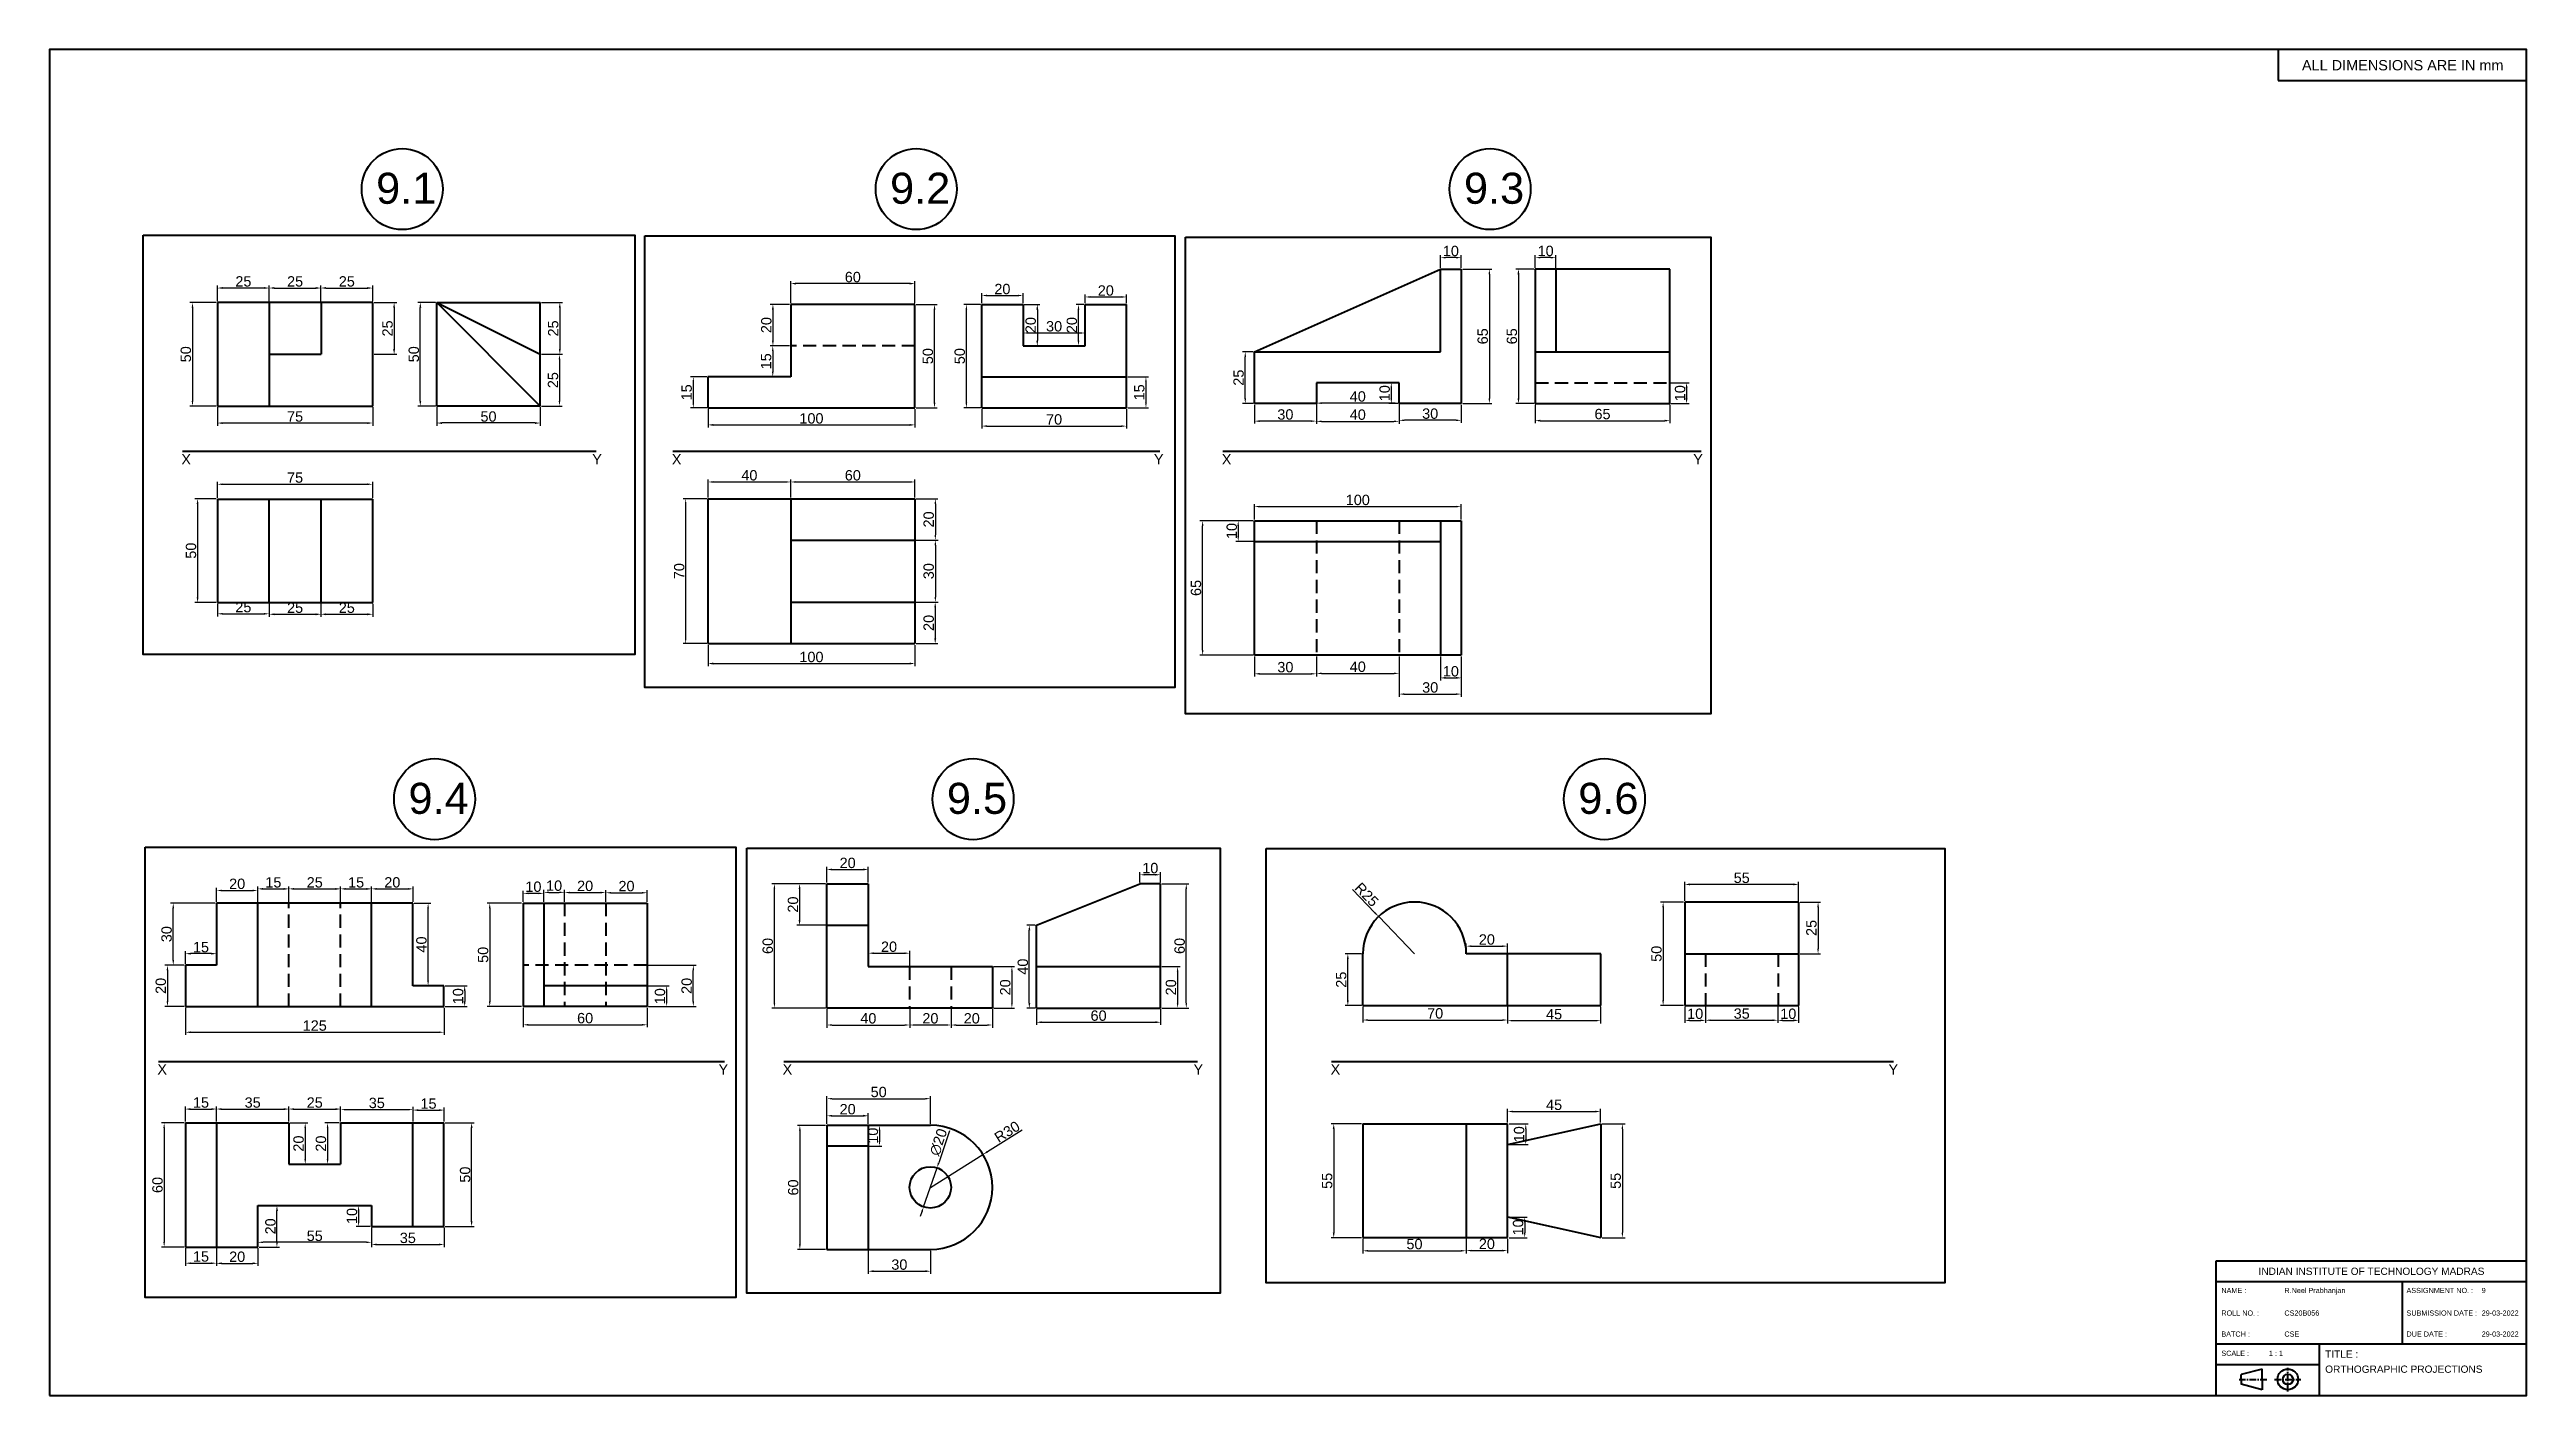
# Model space of a CAD drawing. Header units: millimetres. Extents: x 0 to 1197, y 0 to 650.
import ezdxf

# ---------------------------------------------------------------- set-up
doc = ezdxf.new("R2010")
doc.units = ezdxf.units.MM
doc.linetypes.add('CENTER', pattern=[50.8, 31.75, -6.35, 6.35, -6.35])
doc.linetypes.add('HIDDEN', pattern=[9.525, 6.35, -3.175])
doc.styles.get("Standard").update_dxf_attribs({"font": 'arial.ttf'})
doc.dimstyles.new('ISO-25', dxfattribs={"dimtxt": 5, "dimasz": 2.5, "dimexe": 1.25, "dimexo": 0.625, "dimtad": 1, "dimtxsty": 'Standard', "dimcen": 2.5, "dimclrd": 3, "dimclre": 3, "dimclrt": 3, "dimadec": 0, "dimazin": 0, "dimtfac": 1, "dimtmove": 0, "dimatfit": 3, "dimfxl": 1, "dimlwd": 30, "dimlwe": 30, "dimarcsym": 0})

msp = doc.modelspace()

# ---------------------------------------------------------------- texts
at = {"linetype": 'Continuous', "lineweight": 40}
msp.add_text('ALL DIMENSIONS ARE IN mm', height=5, dxfattribs=at).set_placement((1088.808, 640.297))
at = {"lineweight": 40}
for s, height, p in [('9.1', 15, (157.849, 575.838)), ('9.2', 15, (406.285, 575.838)), ('9.3', 15, (683.713, 575.838)), ('X', 5, (63.718, 449.866)), ('Y', 5, (262.334, 449.866)), ('X', 5, (300.811, 449.866)), ('Y', 5, (533.854, 449.866)), ('X', 5, (566.661, 449.866)), ('Y', 5, (794.569, 449.866)), ('9.4', 15, (173.5, 281.033)), ('9.5', 15, (433.764, 281.033)), ('9.6', 15, (738.975, 281.033)), ('X', 5, (52.109, 155.061)), ('Y', 5, (323.393, 155.061)), ('X', 5, (354.363, 155.061)), ('Y', 5, (552.979, 155.061)), ('X', 5, (619.255, 155.061)), ('Y', 5, (888.933, 155.061)), ('INDIAN INSTITUTE OF TECHNOLOGY MADRAS', 3.5, (1067.821, 58.248)), ('NAME : ', 2.5, (1049.849, 49.475)), ('R.Neel Prabhanjan', 2.5, (1080.316, 49.475)), ('ASSIGNMENT NO. : ', 2.5, (1139.336, 49.475)), ('9', 2.5, (1175.688, 49.475)), ('ROLL NO. : ', 2.5, (1049.849, 38.56)), ('CS20B056', 2.5, (1080.316, 38.56)), ('SUBMISSION DATE : ', 2.5, (1139.336, 38.56)), ('29-03-2022', 2.5, (1175.688, 38.56)), ('BATCH : ', 2.5, (1049.849, 28.411)), ('CSE', 2.5, (1080.316, 28.411)), ('DUE DATE : ', 2.5, (1139.336, 28.411)), ('29-03-2022', 2.5, (1175.688, 28.411)), ('SCALE : ', 2.5, (1049.849, 19.131)), ('1 : 1', 2.5, (1072.849, 19.131)), ('TITLE : ', 3.5, (1100.021, 18.227)), ('ORTHOGRAPHIC PROJECTIONS', 3.5, (1100.021, 10.95))]:
    msp.add_text(s, height=height, dxfattribs=at).set_placement(p)

# ---------------------------------------------------------------- blocks, each defined once
blk = doc.blocks.new('*D1')
at = {"color": 3, "lineweight": 30, "transparency": 16777216}
for p, q in [((80.6, 528.1), (67.8, 528.1)), ((69.1, 525.6), (69.1, 480.6)), ((80.6, 478.1), (67.8, 478.1))]:
    blk.add_line(p, q, dxfattribs=at)
at = {"color": 3, "transparency": 16777216}
for points in [[(68.7, 525.6), (69.5, 525.6), (69.1, 528.1)], [(68.7, 480.6), (69.5, 480.6), (69.1, 478.1)]]:
    blk.add_solid(points, dxfattribs=at)
at = {"layer": 'Defpoints', "color": 0, "transparency": 16777216}
for p in [(81.2, 528.1), (69.1, 478.1), (81.2, 478.1)]:
    blk.add_point(p, dxfattribs=at)
at = {"color": 3, "lineweight": 40, "transparency": 16777216, "insert": (65.9, 503.1), "char_height": 5, "attachment_point": 5, "rotation": 90}
blk.add_mtext('50', dxfattribs=at)
blk = doc.blocks.new('*D2')
at = {"color": 3, "lineweight": 30, "transparency": 16777216}
for p, q in [((81.2, 528.7), (81.2, 536.4)), ((103.7, 535.1), (83.7, 535.1)), ((106.2, 528.7), (106.2, 536.4))]:
    blk.add_line(p, q, dxfattribs=at)
at = {"color": 3, "transparency": 16777216}
for points in [[(83.7, 535.6), (83.7, 534.7), (81.2, 535.1)], [(103.7, 535.6), (103.7, 534.7), (106.2, 535.1)]]:
    blk.add_solid(points, dxfattribs=at)
at = {"layer": 'Defpoints', "color": 0, "transparency": 16777216}
for p in [(81.2, 535.1), (81.2, 528.1), (106.2, 528.1)]:
    blk.add_point(p, dxfattribs=at)
at = {"color": 3, "lineweight": 40, "transparency": 16777216, "insert": (93.7, 538.3), "char_height": 5, "attachment_point": 5}
blk.add_mtext('25', dxfattribs=at)
blk = doc.blocks.new('*D3')
at = {"color": 3, "lineweight": 30, "transparency": 16777216}
for p, q in [((106.2, 528.7), (106.2, 536.4)), ((108.7, 535.1), (128.7, 535.1)), ((131.2, 528.7), (131.2, 536.4))]:
    blk.add_line(p, q, dxfattribs=at)
at = {"color": 3, "transparency": 16777216}
for points in [[(108.7, 535.6), (108.7, 534.7), (106.2, 535.1)], [(128.7, 535.6), (128.7, 534.7), (131.2, 535.1)]]:
    blk.add_solid(points, dxfattribs=at)
at = {"layer": 'Defpoints', "color": 0, "transparency": 16777216}
for p in [(106.2, 528.1), (131.2, 535.1), (131.2, 528.1)]:
    blk.add_point(p, dxfattribs=at)
at = {"color": 3, "lineweight": 40, "transparency": 16777216, "insert": (118.7, 538.3), "char_height": 5, "attachment_point": 5}
blk.add_mtext('25', dxfattribs=at)
blk = doc.blocks.new('*D4')
at = {"color": 3, "lineweight": 30, "transparency": 16777216}
for p, q in [((131.2, 528.7), (131.2, 536.4)), ((133.7, 535.1), (153.7, 535.1)), ((156.2, 528.7), (156.2, 536.4))]:
    blk.add_line(p, q, dxfattribs=at)
at = {"color": 3, "transparency": 16777216}
for points in [[(133.7, 535.6), (133.7, 534.7), (131.2, 535.1)], [(153.7, 535.6), (153.7, 534.7), (156.2, 535.1)]]:
    blk.add_solid(points, dxfattribs=at)
at = {"layer": 'Defpoints', "color": 0, "transparency": 16777216}
for p in [(131.2, 528.1), (156.2, 535.1), (156.2, 528.1)]:
    blk.add_point(p, dxfattribs=at)
at = {"color": 3, "lineweight": 40, "transparency": 16777216, "insert": (143.7, 538.3), "char_height": 5, "attachment_point": 5}
blk.add_mtext('25', dxfattribs=at)
blk = doc.blocks.new('*D5')
at = {"color": 3, "lineweight": 30, "transparency": 16777216}
for p, q in [((81.2, 477.5), (81.2, 468.6)), ((83.7, 469.9), (153.7, 469.9)), ((156.2, 477.5), (156.2, 468.6))]:
    blk.add_line(p, q, dxfattribs=at)
at = {"color": 3, "transparency": 16777216}
for points in [[(83.7, 470.3), (83.7, 469.4), (81.2, 469.9)], [(153.7, 470.3), (153.7, 469.4), (156.2, 469.9)]]:
    blk.add_solid(points, dxfattribs=at)
at = {"layer": 'Defpoints', "color": 0, "transparency": 16777216}
for p in [(81.2, 478.1), (156.2, 478.1), (156.2, 469.9)]:
    blk.add_point(p, dxfattribs=at)
at = {"color": 3, "lineweight": 40, "transparency": 16777216, "insert": (118.7, 473), "char_height": 5, "attachment_point": 5}
blk.add_mtext('75', dxfattribs=at)
blk = doc.blocks.new('*D7')
at = {"color": 3, "lineweight": 30, "transparency": 16777216}
for p, q in [((156.9, 528.1), (167.8, 528.1)), ((166.6, 525.6), (166.6, 505.6)), ((156.9, 503.1), (167.8, 503.1))]:
    blk.add_line(p, q, dxfattribs=at)
at = {"color": 3, "transparency": 16777216}
for points in [[(166.1, 525.6), (167, 525.6), (166.6, 528.1)], [(166.1, 505.6), (167, 505.6), (166.6, 503.1)]]:
    blk.add_solid(points, dxfattribs=at)
at = {"layer": 'Defpoints', "color": 0, "transparency": 16777216}
for p in [(156.2, 528.1), (156.2, 503.1), (166.6, 503.1)]:
    blk.add_point(p, dxfattribs=at)
at = {"color": 3, "lineweight": 40, "transparency": 16777216, "insert": (163.4, 515.6), "char_height": 5, "attachment_point": 5, "rotation": 90}
blk.add_mtext('25', dxfattribs=at)
blk = doc.blocks.new('*D8')
at = {"color": 3, "lineweight": 30, "transparency": 16777216}
for p, q in [((80.6, 433.2), (70.3, 433.2)), ((71.6, 430.7), (71.6, 385.7)), ((80.6, 383.2), (70.3, 383.2))]:
    blk.add_line(p, q, dxfattribs=at)
at = {"color": 3, "transparency": 16777216}
for points in [[(71.1, 430.7), (72, 430.7), (71.6, 433.2)], [(71.1, 385.7), (72, 385.7), (71.6, 383.2)]]:
    blk.add_solid(points, dxfattribs=at)
at = {"layer": 'Defpoints', "color": 0, "transparency": 16777216}
for p in [(81.2, 433.2), (71.6, 383.2), (81.2, 383.2)]:
    blk.add_point(p, dxfattribs=at)
at = {"color": 3, "lineweight": 40, "transparency": 16777216, "insert": (68.4, 408.2), "char_height": 5, "attachment_point": 5, "rotation": 90}
blk.add_mtext('50', dxfattribs=at)
blk = doc.blocks.new('*D9')
at = {"color": 3, "lineweight": 30, "transparency": 16777216}
for p, q in [((81.2, 382.5), (81.2, 376.4)), ((83.7, 377.7), (103.7, 377.7)), ((106.2, 382.5), (106.2, 376.4))]:
    blk.add_line(p, q, dxfattribs=at)
at = {"color": 3, "transparency": 16777216}
for points in [[(83.7, 378.1), (83.7, 377.3), (81.2, 377.7)], [(103.7, 378.1), (103.7, 377.3), (106.2, 377.7)]]:
    blk.add_solid(points, dxfattribs=at)
at = {"layer": 'Defpoints', "color": 0, "transparency": 16777216}
for p in [(81.2, 383.2), (106.2, 383.2), (106.2, 377.7)]:
    blk.add_point(p, dxfattribs=at)
at = {"color": 3, "lineweight": 40, "transparency": 16777216, "insert": (93.7, 380.9), "char_height": 5, "attachment_point": 5}
blk.add_mtext('25', dxfattribs=at)
blk = doc.blocks.new('*D10')
at = {"color": 3, "lineweight": 30, "transparency": 16777216}
for p, q in [((106.2, 382.5), (106.2, 376.2)), ((108.7, 377.5), (128.7, 377.5)), ((131.2, 382.5), (131.2, 376.2))]:
    blk.add_line(p, q, dxfattribs=at)
at = {"color": 3, "transparency": 16777216}
for points in [[(108.7, 377.9), (108.7, 377), (106.2, 377.5)], [(128.7, 377.9), (128.7, 377), (131.2, 377.5)]]:
    blk.add_solid(points, dxfattribs=at)
at = {"layer": 'Defpoints', "color": 0, "transparency": 16777216}
for p in [(106.2, 383.2), (131.2, 383.2), (131.2, 377.5)]:
    blk.add_point(p, dxfattribs=at)
at = {"color": 3, "lineweight": 40, "transparency": 16777216, "insert": (118.7, 380.6), "char_height": 5, "attachment_point": 5}
blk.add_mtext('25', dxfattribs=at)
blk = doc.blocks.new('*D11')
at = {"color": 3, "lineweight": 30, "transparency": 16777216}
for p, q in [((131.2, 382.5), (131.2, 376.2)), ((133.7, 377.5), (153.7, 377.5)), ((156.2, 382.5), (156.2, 376.2))]:
    blk.add_line(p, q, dxfattribs=at)
at = {"color": 3, "transparency": 16777216}
for points in [[(133.7, 377.9), (133.7, 377), (131.2, 377.5)], [(153.7, 377.9), (153.7, 377), (156.2, 377.5)]]:
    blk.add_solid(points, dxfattribs=at)
at = {"layer": 'Defpoints', "color": 0, "transparency": 16777216}
for p in [(131.2, 383.2), (156.2, 383.2), (156.2, 377.5)]:
    blk.add_point(p, dxfattribs=at)
at = {"color": 3, "lineweight": 40, "transparency": 16777216, "insert": (143.7, 380.6), "char_height": 5, "attachment_point": 5}
blk.add_mtext('25', dxfattribs=at)
blk = doc.blocks.new('*D12')
at = {"color": 3, "lineweight": 30, "transparency": 16777216}
for p, q in [((81.2, 433.8), (81.2, 441.5)), ((83.7, 440.3), (153.7, 440.3)), ((156.2, 433.8), (156.2, 441.5))]:
    blk.add_line(p, q, dxfattribs=at)
at = {"color": 3, "transparency": 16777216}
for points in [[(83.7, 440.7), (83.7, 439.9), (81.2, 440.3)], [(153.7, 440.7), (153.7, 439.9), (156.2, 440.3)]]:
    blk.add_solid(points, dxfattribs=at)
at = {"layer": 'Defpoints', "color": 0, "transparency": 16777216}
for p in [(81.2, 433.2), (156.2, 440.3), (156.2, 433.2)]:
    blk.add_point(p, dxfattribs=at)
at = {"color": 3, "lineweight": 40, "transparency": 16777216, "insert": (118.7, 443.5), "char_height": 5, "attachment_point": 5}
blk.add_mtext('75', dxfattribs=at)
blk = doc.blocks.new('*D13')
at = {"color": 3, "lineweight": 30, "transparency": 16777216}
for p, q in [((237.8, 528.1), (247.9, 528.1)), ((246.7, 525.6), (246.7, 505.6)), ((237.8, 503.1), (247.9, 503.1))]:
    blk.add_line(p, q, dxfattribs=at)
at = {"color": 3, "transparency": 16777216}
for points in [[(246.2, 525.6), (247.1, 525.6), (246.7, 528.1)], [(246.2, 505.6), (247.1, 505.6), (246.7, 503.1)]]:
    blk.add_solid(points, dxfattribs=at)
at = {"layer": 'Defpoints', "color": 0, "transparency": 16777216}
for p in [(237.2, 528.1), (237.2, 503.1), (246.7, 503.1)]:
    blk.add_point(p, dxfattribs=at)
at = {"color": 3, "lineweight": 40, "transparency": 16777216, "insert": (243.5, 515.6), "char_height": 5, "attachment_point": 5, "rotation": 90}
blk.add_mtext('25', dxfattribs=at)
blk = doc.blocks.new('*D14')
at = {"color": 3, "lineweight": 30, "transparency": 16777216}
for p, q in [((237.8, 503.1), (247.8, 503.1)), ((246.5, 500.6), (246.5, 480.6)), ((237.8, 478.1), (247.8, 478.1))]:
    blk.add_line(p, q, dxfattribs=at)
at = {"color": 3, "transparency": 16777216}
for points in [[(246.1, 500.6), (246.9, 500.6), (246.5, 503.1)], [(246.1, 480.6), (246.9, 480.6), (246.5, 478.1)]]:
    blk.add_solid(points, dxfattribs=at)
at = {"layer": 'Defpoints', "color": 0, "transparency": 16777216}
for p in [(237.2, 503.1), (237.2, 478.1), (246.5, 478.1)]:
    blk.add_point(p, dxfattribs=at)
at = {"color": 3, "lineweight": 40, "transparency": 16777216, "insert": (243.4, 490.6), "char_height": 5, "attachment_point": 5, "rotation": 90}
blk.add_mtext('25', dxfattribs=at)
blk = doc.blocks.new('*D15')
at = {"color": 3, "lineweight": 30, "transparency": 16777216}
for p, q in [((187.2, 477.5), (187.2, 468.6)), ((234.7, 469.9), (189.7, 469.9)), ((237.2, 477.5), (237.2, 468.6))]:
    blk.add_line(p, q, dxfattribs=at)
at = {"color": 3, "transparency": 16777216}
for points in [[(189.7, 470.3), (189.7, 469.4), (187.2, 469.9)], [(234.7, 470.3), (234.7, 469.4), (237.2, 469.9)]]:
    blk.add_solid(points, dxfattribs=at)
at = {"layer": 'Defpoints', "color": 0, "transparency": 16777216}
for p in [(187.2, 478.1), (187.2, 469.9), (237.2, 478.1)]:
    blk.add_point(p, dxfattribs=at)
at = {"color": 3, "lineweight": 40, "transparency": 16777216, "insert": (212.2, 473), "char_height": 5, "attachment_point": 5}
blk.add_mtext('50', dxfattribs=at)
blk = doc.blocks.new('*D16')
at = {"color": 3, "lineweight": 30, "transparency": 16777216}
for p, q in [((186.5, 528.1), (178, 528.1)), ((179.2, 480.6), (179.2, 525.6)), ((186.5, 478.1), (178, 478.1))]:
    blk.add_line(p, q, dxfattribs=at)
at = {"color": 3, "transparency": 16777216}
for points in [[(178.8, 525.6), (179.7, 525.6), (179.2, 528.1)], [(178.8, 480.6), (179.7, 480.6), (179.2, 478.1)]]:
    blk.add_solid(points, dxfattribs=at)
at = {"layer": 'Defpoints', "color": 0, "transparency": 16777216}
for p in [(179.2, 528.1), (187.2, 528.1), (187.2, 478.1)]:
    blk.add_point(p, dxfattribs=at)
at = {"color": 3, "lineweight": 40, "transparency": 16777216, "insert": (176.1, 503.1), "char_height": 5, "attachment_point": 5, "rotation": 90}
blk.add_mtext('50', dxfattribs=at)
blk = doc.blocks.new('*D17')
at = {"color": 3, "lineweight": 30, "transparency": 16777216}
for p, q in [((358.3, 527.8), (358.3, 538.5)), ((415.8, 537.3), (360.8, 537.3)), ((418.3, 527.8), (418.3, 538.5))]:
    blk.add_line(p, q, dxfattribs=at)
at = {"color": 3, "transparency": 16777216}
for points in [[(360.8, 537.7), (360.8, 536.8), (358.3, 537.3)], [(415.8, 537.7), (415.8, 536.8), (418.3, 537.3)]]:
    blk.add_solid(points, dxfattribs=at)
at = {"layer": 'Defpoints', "color": 0, "transparency": 16777216}
for p in [(358.3, 537.3), (358.3, 527.2), (418.3, 527.2)]:
    blk.add_point(p, dxfattribs=at)
at = {"color": 3, "lineweight": 40, "transparency": 16777216, "insert": (388.3, 540.4), "char_height": 5, "attachment_point": 5}
blk.add_mtext('60', dxfattribs=at)
blk = doc.blocks.new('*D18')
at = {"color": 3, "lineweight": 30, "transparency": 16777216}
for p, q in [((357.7, 527.2), (348.4, 527.2)), ((349.7, 524.7), (349.7, 509.7)), ((357.7, 507.2), (348.4, 507.2))]:
    blk.add_line(p, q, dxfattribs=at)
at = {"color": 3, "transparency": 16777216}
for points in [[(349.2, 524.7), (350.1, 524.7), (349.7, 527.2)], [(349.2, 509.7), (350.1, 509.7), (349.7, 507.2)]]:
    blk.add_solid(points, dxfattribs=at)
at = {"layer": 'Defpoints', "color": 0, "transparency": 16777216}
for p in [(358.3, 527.2), (349.7, 507.2), (358.3, 507.2)]:
    blk.add_point(p, dxfattribs=at)
at = {"color": 3, "lineweight": 40, "transparency": 16777216, "insert": (346.5, 517.2), "char_height": 5, "attachment_point": 5, "rotation": 90}
blk.add_mtext('20', dxfattribs=at)
blk = doc.blocks.new('*D19')
at = {"color": 3, "lineweight": 30, "transparency": 16777216}
for p, q in [((357.7, 507.2), (348.4, 507.2)), ((349.6, 504.7), (349.6, 494.7)), ((357.7, 492.2), (348.4, 492.2))]:
    blk.add_line(p, q, dxfattribs=at)
at = {"color": 3, "transparency": 16777216}
for points in [[(349.2, 504.7), (350, 504.7), (349.6, 507.2)], [(349.2, 494.7), (350, 494.7), (349.6, 492.2)]]:
    blk.add_solid(points, dxfattribs=at)
at = {"layer": 'Defpoints', "color": 0, "transparency": 16777216}
for p in [(358.3, 507.2), (349.6, 492.2), (358.3, 492.2)]:
    blk.add_point(p, dxfattribs=at)
at = {"color": 3, "lineweight": 40, "transparency": 16777216, "insert": (346.4, 499.7), "char_height": 5, "attachment_point": 5, "rotation": 90}
blk.add_mtext('15', dxfattribs=at)
blk = doc.blocks.new('*D20')
at = {"color": 3, "lineweight": 30, "transparency": 16777216}
for p, q in [((317.7, 492.2), (309.9, 492.2)), ((311.2, 489.7), (311.2, 479.7)), ((317.7, 477.2), (309.9, 477.2))]:
    blk.add_line(p, q, dxfattribs=at)
at = {"color": 3, "transparency": 16777216}
for points in [[(310.8, 489.7), (311.6, 489.7), (311.2, 492.2)], [(310.8, 479.7), (311.6, 479.7), (311.2, 477.2)]]:
    blk.add_solid(points, dxfattribs=at)
at = {"layer": 'Defpoints', "color": 0, "transparency": 16777216}
for p in [(318.3, 492.2), (311.2, 477.2), (318.3, 477.2)]:
    blk.add_point(p, dxfattribs=at)
at = {"color": 3, "lineweight": 40, "transparency": 16777216, "insert": (308, 484.7), "char_height": 5, "attachment_point": 5, "rotation": 90}
blk.add_mtext('15', dxfattribs=at)
blk = doc.blocks.new('*D21')
at = {"color": 3, "lineweight": 30, "transparency": 16777216}
for p, q in [((318.3, 476.6), (318.3, 467.7)), ((320.8, 469), (415.8, 469)), ((418.3, 476.6), (418.3, 467.7))]:
    blk.add_line(p, q, dxfattribs=at)
at = {"color": 3, "transparency": 16777216}
for points in [[(320.8, 469.4), (320.8, 468.5), (318.3, 469)], [(415.8, 469.4), (415.8, 468.5), (418.3, 469)]]:
    blk.add_solid(points, dxfattribs=at)
at = {"layer": 'Defpoints', "color": 0, "transparency": 16777216}
for p in [(318.3, 477.2), (418.3, 477.2), (418.3, 469)]:
    blk.add_point(p, dxfattribs=at)
at = {"color": 3, "lineweight": 40, "transparency": 16777216, "insert": (368.3, 472.1), "char_height": 5, "attachment_point": 5}
blk.add_mtext('100', dxfattribs=at)
blk = doc.blocks.new('*D22')
at = {"color": 3, "lineweight": 30, "transparency": 16777216}
for p, q in [((418.9, 527.2), (429, 527.2)), ((427.8, 479.7), (427.8, 524.7)), ((418.9, 477.2), (429, 477.2))]:
    blk.add_line(p, q, dxfattribs=at)
at = {"color": 3, "transparency": 16777216}
for points in [[(427.4, 524.7), (428.2, 524.7), (427.8, 527.2)], [(427.4, 479.7), (428.2, 479.7), (427.8, 477.2)]]:
    blk.add_solid(points, dxfattribs=at)
at = {"layer": 'Defpoints', "color": 0, "transparency": 16777216}
for p in [(418.3, 527.2), (427.8, 527.2), (418.3, 477.2)]:
    blk.add_point(p, dxfattribs=at)
at = {"color": 3, "lineweight": 40, "transparency": 16777216, "insert": (424.6, 502.2), "char_height": 5, "attachment_point": 5, "rotation": 90}
blk.add_mtext('50', dxfattribs=at)
blk = doc.blocks.new('*D23')
at = {"color": 3, "lineweight": 30, "transparency": 16777216}
for p, q in [((317.7, 433.3), (306.3, 433.3)), ((307.5, 430.8), (307.5, 365.8)), ((317.7, 363.3), (306.3, 363.3))]:
    blk.add_line(p, q, dxfattribs=at)
at = {"color": 3, "transparency": 16777216}
for points in [[(307.1, 430.8), (307.9, 430.8), (307.5, 433.3)], [(307.1, 365.8), (307.9, 365.8), (307.5, 363.3)]]:
    blk.add_solid(points, dxfattribs=at)
at = {"layer": 'Defpoints', "color": 0, "transparency": 16777216}
for p in [(318.3, 433.3), (307.5, 363.3), (318.3, 363.3)]:
    blk.add_point(p, dxfattribs=at)
at = {"color": 3, "lineweight": 40, "transparency": 16777216, "insert": (304.4, 398.3), "char_height": 5, "attachment_point": 5, "rotation": 90}
blk.add_mtext('70', dxfattribs=at)
blk = doc.blocks.new('*D24')
at = {"color": 3, "lineweight": 30, "transparency": 16777216}
for p, q in [((318.3, 362.6), (318.3, 352.4)), ((418.3, 362.6), (418.3, 352.4)), ((320.8, 353.7), (415.8, 353.7))]:
    blk.add_line(p, q, dxfattribs=at)
at = {"color": 3, "transparency": 16777216}
for points in [[(320.8, 354.1), (320.8, 353.2), (318.3, 353.7)], [(415.8, 354.1), (415.8, 353.2), (418.3, 353.7)]]:
    blk.add_solid(points, dxfattribs=at)
at = {"layer": 'Defpoints', "color": 0, "transparency": 16777216}
for p in [(318.3, 363.3), (418.3, 363.3), (418.3, 353.7)]:
    blk.add_point(p, dxfattribs=at)
at = {"color": 3, "lineweight": 40, "transparency": 16777216, "insert": (368.3, 356.8), "char_height": 5, "attachment_point": 5}
blk.add_mtext('100', dxfattribs=at)
blk = doc.blocks.new('*D25')
at = {"color": 3, "lineweight": 30, "transparency": 16777216}
for p, q in [((418.9, 383.3), (429.4, 383.3)), ((428.1, 380.8), (428.1, 365.8)), ((418.9, 363.3), (429.4, 363.3))]:
    blk.add_line(p, q, dxfattribs=at)
at = {"color": 3, "transparency": 16777216}
for points in [[(427.7, 380.8), (428.6, 380.8), (428.1, 383.3)], [(427.7, 365.8), (428.6, 365.8), (428.1, 363.3)]]:
    blk.add_solid(points, dxfattribs=at)
at = {"layer": 'Defpoints', "color": 0, "transparency": 16777216}
for p in [(418.3, 383.3), (418.3, 363.3), (428.1, 363.3)]:
    blk.add_point(p, dxfattribs=at)
at = {"color": 3, "lineweight": 40, "transparency": 16777216, "insert": (425, 373.3), "char_height": 5, "attachment_point": 5, "rotation": 90}
blk.add_mtext('20', dxfattribs=at)
blk = doc.blocks.new('*D26')
at = {"color": 3, "lineweight": 30, "transparency": 16777216}
for p, q in [((418.9, 433.3), (429.4, 433.3)), ((428.2, 430.8), (428.2, 415.8)), ((418.9, 413.3), (429.4, 413.3))]:
    blk.add_line(p, q, dxfattribs=at)
at = {"color": 3, "transparency": 16777216}
for points in [[(427.8, 430.8), (428.6, 430.8), (428.2, 433.3)], [(427.8, 415.8), (428.6, 415.8), (428.2, 413.3)]]:
    blk.add_solid(points, dxfattribs=at)
at = {"layer": 'Defpoints', "color": 0, "transparency": 16777216}
for p in [(418.3, 433.3), (418.3, 413.3), (428.2, 413.3)]:
    blk.add_point(p, dxfattribs=at)
at = {"color": 3, "lineweight": 40, "transparency": 16777216, "insert": (425, 423.3), "char_height": 5, "attachment_point": 5, "rotation": 90}
blk.add_mtext('20', dxfattribs=at)
blk = doc.blocks.new('*D27')
at = {"color": 3, "lineweight": 30, "transparency": 16777216}
for p, q in [((418.9, 413.3), (429.5, 413.3)), ((428.2, 410.8), (428.2, 385.8)), ((418.9, 383.3), (429.5, 383.3))]:
    blk.add_line(p, q, dxfattribs=at)
at = {"color": 3, "transparency": 16777216}
for points in [[(427.8, 410.8), (428.6, 410.8), (428.2, 413.3)], [(427.8, 385.8), (428.6, 385.8), (428.2, 383.3)]]:
    blk.add_solid(points, dxfattribs=at)
at = {"layer": 'Defpoints', "color": 0, "transparency": 16777216}
for p in [(418.3, 413.3), (418.3, 383.3), (428.2, 383.3)]:
    blk.add_point(p, dxfattribs=at)
at = {"color": 3, "lineweight": 40, "transparency": 16777216, "insert": (425, 398.3), "char_height": 5, "attachment_point": 5, "rotation": 90}
blk.add_mtext('30', dxfattribs=at)
blk = doc.blocks.new('*D28')
at = {"color": 3, "lineweight": 30, "transparency": 16777216}
for p, q in [((318.3, 433.9), (318.3, 442.6)), ((320.8, 441.4), (355.8, 441.4)), ((358.3, 433.9), (358.3, 442.6))]:
    blk.add_line(p, q, dxfattribs=at)
at = {"color": 3, "transparency": 16777216}
for points in [[(320.8, 441.8), (320.8, 441), (318.3, 441.4)], [(355.8, 441.8), (355.8, 441), (358.3, 441.4)]]:
    blk.add_solid(points, dxfattribs=at)
at = {"layer": 'Defpoints', "color": 0, "transparency": 16777216}
for p in [(318.3, 433.3), (358.3, 441.4), (358.3, 433.3)]:
    blk.add_point(p, dxfattribs=at)
at = {"color": 3, "lineweight": 40, "transparency": 16777216, "insert": (338.3, 444.6), "char_height": 5, "attachment_point": 5}
blk.add_mtext('40', dxfattribs=at)
blk = doc.blocks.new('*D29')
at = {"color": 3, "lineweight": 30, "transparency": 16777216}
for p, q in [((358.3, 433.9), (358.3, 442.6)), ((360.8, 441.4), (415.8, 441.4)), ((418.3, 433.9), (418.3, 442.6))]:
    blk.add_line(p, q, dxfattribs=at)
at = {"color": 3, "transparency": 16777216}
for points in [[(360.8, 441.8), (360.8, 441), (358.3, 441.4)], [(415.8, 441.8), (415.8, 441), (418.3, 441.4)]]:
    blk.add_solid(points, dxfattribs=at)
at = {"layer": 'Defpoints', "color": 0, "transparency": 16777216}
for p in [(358.3, 433.3), (418.3, 441.4), (418.3, 433.3)]:
    blk.add_point(p, dxfattribs=at)
at = {"color": 3, "lineweight": 40, "transparency": 16777216, "insert": (388.3, 444.6), "char_height": 5, "attachment_point": 5}
blk.add_mtext('60', dxfattribs=at)
blk = doc.blocks.new('*D30')
at = {"color": 3, "lineweight": 30, "transparency": 16777216}
for p, q in [((450.6, 476.6), (450.6, 467.2)), ((453.1, 468.4), (518.1, 468.4)), ((520.6, 476.6), (520.6, 467.2))]:
    blk.add_line(p, q, dxfattribs=at)
at = {"color": 3, "transparency": 16777216}
for points in [[(453.1, 468.8), (453.1, 468), (450.6, 468.4)], [(518.1, 468.8), (518.1, 468), (520.6, 468.4)]]:
    blk.add_solid(points, dxfattribs=at)
at = {"layer": 'Defpoints', "color": 0, "transparency": 16777216}
for p in [(450.6, 477.2), (520.6, 477.2), (520.6, 468.4)]:
    blk.add_point(p, dxfattribs=at)
at = {"color": 3, "lineweight": 40, "transparency": 16777216, "insert": (485.6, 471.6), "char_height": 5, "attachment_point": 5}
blk.add_mtext('70', dxfattribs=at)
blk = doc.blocks.new('*D31')
at = {"color": 3, "lineweight": 30, "transparency": 16777216}
for p, q in [((521.2, 492.2), (531.3, 492.2)), ((530, 489.7), (530, 479.7)), ((521.2, 477.2), (531.3, 477.2))]:
    blk.add_line(p, q, dxfattribs=at)
at = {"color": 3, "transparency": 16777216}
for points in [[(529.6, 489.7), (530.4, 489.7), (530, 492.2)], [(529.6, 479.7), (530.4, 479.7), (530, 477.2)]]:
    blk.add_solid(points, dxfattribs=at)
at = {"layer": 'Defpoints', "color": 0, "transparency": 16777216}
for p in [(520.6, 492.2), (520.6, 477.2), (530, 477.2)]:
    blk.add_point(p, dxfattribs=at)
at = {"color": 3, "lineweight": 40, "transparency": 16777216, "insert": (526.8, 484.7), "char_height": 5, "attachment_point": 5, "rotation": 90}
blk.add_mtext('15', dxfattribs=at)
blk = doc.blocks.new('*D32')
at = {"color": 3, "lineweight": 30, "transparency": 16777216}
for p, q in [((450, 527.2), (442, 527.2)), ((443.2, 479.7), (443.2, 524.7)), ((450, 477.2), (442, 477.2))]:
    blk.add_line(p, q, dxfattribs=at)
at = {"color": 3, "transparency": 16777216}
for points in [[(442.8, 524.7), (443.6, 524.7), (443.2, 527.2)], [(442.8, 479.7), (443.6, 479.7), (443.2, 477.2)]]:
    blk.add_solid(points, dxfattribs=at)
at = {"layer": 'Defpoints', "color": 0, "transparency": 16777216}
for p in [(443.2, 527.2), (450.6, 527.2), (450.6, 477.2)]:
    blk.add_point(p, dxfattribs=at)
at = {"color": 3, "lineweight": 40, "transparency": 16777216, "insert": (440, 502.2), "char_height": 5, "attachment_point": 5, "rotation": 90}
blk.add_mtext('50', dxfattribs=at)
blk = doc.blocks.new('*D33')
at = {"color": 3, "lineweight": 30, "transparency": 16777216}
for p, q in [((450.6, 527.8), (450.6, 532.7)), ((453.1, 531.5), (468.1, 531.5)), ((470.6, 527.8), (470.6, 532.7))]:
    blk.add_line(p, q, dxfattribs=at)
at = {"color": 3, "transparency": 16777216}
for points in [[(453.1, 531.9), (453.1, 531.1), (450.6, 531.5)], [(468.1, 531.9), (468.1, 531.1), (470.6, 531.5)]]:
    blk.add_solid(points, dxfattribs=at)
at = {"layer": 'Defpoints', "color": 0, "transparency": 16777216}
for p in [(450.6, 527.2), (470.6, 531.5), (470.6, 527.2)]:
    blk.add_point(p, dxfattribs=at)
at = {"color": 3, "lineweight": 40, "transparency": 16777216, "insert": (460.6, 534.6), "char_height": 5, "attachment_point": 5}
blk.add_mtext('20', dxfattribs=at)
blk = doc.blocks.new('*D34')
at = {"color": 3, "lineweight": 30, "transparency": 16777216}
for p, q in [((500.6, 527.8), (500.6, 532)), ((503.1, 530.8), (518.1, 530.8)), ((520.6, 527.8), (520.6, 532))]:
    blk.add_line(p, q, dxfattribs=at)
at = {"color": 3, "transparency": 16777216}
for points in [[(503.1, 531.2), (503.1, 530.4), (500.6, 530.8)], [(518.1, 531.2), (518.1, 530.4), (520.6, 530.8)]]:
    blk.add_solid(points, dxfattribs=at)
at = {"layer": 'Defpoints', "color": 0, "transparency": 16777216}
for p in [(500.6, 527.2), (520.6, 530.8), (520.6, 527.2)]:
    blk.add_point(p, dxfattribs=at)
at = {"color": 3, "lineweight": 40, "transparency": 16777216, "insert": (510.6, 533.9), "char_height": 5, "attachment_point": 5}
blk.add_mtext('20', dxfattribs=at)
blk = doc.blocks.new('*D35')
at = {"color": 3, "lineweight": 30, "transparency": 16777216}
for p, q in [((470.6, 507.8), (470.6, 514.7)), ((473.1, 513.4), (498.1, 513.4)), ((500.6, 507.8), (500.6, 514.7))]:
    blk.add_line(p, q, dxfattribs=at)
at = {"color": 3, "transparency": 16777216}
for points in [[(473.1, 513.8), (473.1, 513), (470.6, 513.4)], [(498.1, 513.8), (498.1, 513), (500.6, 513.4)]]:
    blk.add_solid(points, dxfattribs=at)
at = {"layer": 'Defpoints', "color": 0, "transparency": 16777216}
for p in [(470.6, 507.2), (500.6, 513.4), (500.6, 507.2)]:
    blk.add_point(p, dxfattribs=at)
at = {"color": 3, "lineweight": 40, "transparency": 16777216, "insert": (485.6, 516.6), "char_height": 5, "attachment_point": 5}
blk.add_mtext('30', dxfattribs=at)
blk = doc.blocks.new('*D36')
at = {"color": 3, "lineweight": 30, "transparency": 16777216}
for p, q in [((471.2, 527.2), (478.7, 527.2)), ((477.5, 524.7), (477.5, 509.7)), ((471.2, 507.2), (478.7, 507.2))]:
    blk.add_line(p, q, dxfattribs=at)
at = {"color": 3, "transparency": 16777216}
for points in [[(477, 524.7), (477.9, 524.7), (477.5, 527.2)], [(477, 509.7), (477.9, 509.7), (477.5, 507.2)]]:
    blk.add_solid(points, dxfattribs=at)
at = {"layer": 'Defpoints', "color": 0, "transparency": 16777216}
for p in [(470.6, 527.2), (470.6, 507.2), (477.5, 507.2)]:
    blk.add_point(p, dxfattribs=at)
at = {"color": 3, "lineweight": 40, "transparency": 16777216, "insert": (474.3, 517.2), "char_height": 5, "attachment_point": 5, "rotation": 90}
blk.add_mtext('20', dxfattribs=at)
blk = doc.blocks.new('*D37')
at = {"color": 3, "lineweight": 30, "transparency": 16777216}
for p, q in [((500, 527.2), (496.2, 527.2)), ((497.4, 509.7), (497.4, 524.7)), ((500, 507.2), (496.2, 507.2))]:
    blk.add_line(p, q, dxfattribs=at)
at = {"color": 3, "transparency": 16777216}
for points in [[(497, 524.7), (497.8, 524.7), (497.4, 527.2)], [(497, 509.7), (497.8, 509.7), (497.4, 507.2)]]:
    blk.add_solid(points, dxfattribs=at)
at = {"layer": 'Defpoints', "color": 0, "transparency": 16777216}
for p in [(497.4, 527.2), (500.6, 527.2), (500.6, 507.2)]:
    blk.add_point(p, dxfattribs=at)
at = {"color": 3, "lineweight": 40, "transparency": 16777216, "insert": (494.2, 517.2), "char_height": 5, "attachment_point": 5, "rotation": 90}
blk.add_mtext('20', dxfattribs=at)
blk = doc.blocks.new('*D38')
at = {"color": 3, "lineweight": 30, "transparency": 16777216}
for p, q in [((581.8, 504.3), (576.7, 504.3)), ((578, 481.8), (578, 501.8)), ((581.8, 479.3), (576.7, 479.3))]:
    blk.add_line(p, q, dxfattribs=at)
at = {"color": 3, "transparency": 16777216}
for points in [[(577.6, 501.8), (578.4, 501.8), (578, 504.3)], [(577.6, 481.8), (578.4, 481.8), (578, 479.3)]]:
    blk.add_solid(points, dxfattribs=at)
at = {"layer": 'Defpoints', "color": 0, "transparency": 16777216}
for p in [(578, 504.3), (582.4, 504.3), (582.4, 479.3)]:
    blk.add_point(p, dxfattribs=at)
at = {"color": 3, "lineweight": 40, "transparency": 16777216, "insert": (574.8, 491.8), "char_height": 5, "attachment_point": 5, "rotation": 90}
blk.add_mtext('25', dxfattribs=at)
blk = doc.blocks.new('*D39')
at = {"color": 3, "lineweight": 30, "transparency": 16777216}
for p, q in [((582.4, 478.6), (582.4, 469.6)), ((609.9, 470.8), (584.9, 470.8)), ((612.4, 478.6), (612.4, 469.6))]:
    blk.add_line(p, q, dxfattribs=at)
at = {"color": 3, "transparency": 16777216}
for points in [[(584.9, 471.2), (584.9, 470.4), (582.4, 470.8)], [(609.9, 471.2), (609.9, 470.4), (612.4, 470.8)]]:
    blk.add_solid(points, dxfattribs=at)
at = {"layer": 'Defpoints', "color": 0, "transparency": 16777216}
for p in [(582.4, 479.3), (612.4, 479.3), (582.4, 470.8)]:
    blk.add_point(p, dxfattribs=at)
at = {"color": 3, "lineweight": 40, "transparency": 16777216, "insert": (597.4, 474), "char_height": 5, "attachment_point": 5}
blk.add_mtext('30', dxfattribs=at)
blk = doc.blocks.new('*D40')
at = {"color": 3, "lineweight": 30, "transparency": 16777216}
for p, q in [((612.4, 488.6), (612.4, 478.2)), ((649.9, 479.5), (614.9, 479.5)), ((652.4, 488.6), (652.4, 478.2))]:
    blk.add_line(p, q, dxfattribs=at)
at = {"color": 3, "transparency": 16777216}
for points in [[(614.9, 479.9), (614.9, 479.1), (612.4, 479.5)], [(649.9, 479.9), (649.9, 479.1), (652.4, 479.5)]]:
    blk.add_solid(points, dxfattribs=at)
at = {"layer": 'Defpoints', "color": 0, "transparency": 16777216}
for p in [(612.4, 489.3), (612.4, 479.5), (652.4, 489.3)]:
    blk.add_point(p, dxfattribs=at)
at = {"color": 3, "lineweight": 40, "transparency": 16777216, "insert": (632.4, 482.7), "char_height": 5, "attachment_point": 5}
blk.add_mtext('40', dxfattribs=at)
blk = doc.blocks.new('*D41')
at = {"color": 3, "lineweight": 30, "transparency": 16777216}
for p, q in [((652.4, 478.6), (652.4, 469.9)), ((679.9, 471.2), (654.9, 471.2)), ((682.4, 478.6), (682.4, 469.9))]:
    blk.add_line(p, q, dxfattribs=at)
at = {"color": 3, "transparency": 16777216}
for points in [[(654.9, 471.6), (654.9, 470.8), (652.4, 471.2)], [(679.9, 471.6), (679.9, 470.8), (682.4, 471.2)]]:
    blk.add_solid(points, dxfattribs=at)
at = {"layer": 'Defpoints', "color": 0, "transparency": 16777216}
for p in [(652.4, 479.3), (682.4, 479.3), (652.4, 471.2)]:
    blk.add_point(p, dxfattribs=at)
at = {"color": 3, "lineweight": 40, "transparency": 16777216, "insert": (667.4, 474.4), "char_height": 5, "attachment_point": 5}
blk.add_mtext('30', dxfattribs=at)
blk = doc.blocks.new('*D42')
at = {"color": 3, "lineweight": 30, "transparency": 16777216}
for p, q in [((651.8, 489.3), (647.4, 489.3)), ((651.8, 479.3), (647.4, 479.3)), ((648.6, 486.8), (648.6, 481.8))]:
    blk.add_line(p, q, dxfattribs=at)
at = {"color": 3, "transparency": 16777216}
for points in [[(648.2, 486.8), (649, 486.8), (648.6, 489.3)], [(648.2, 481.8), (649, 481.8), (648.6, 479.3)]]:
    blk.add_solid(points, dxfattribs=at)
at = {"layer": 'Defpoints', "color": 0, "transparency": 16777216}
for p in [(648.6, 479.3), (652.4, 489.3), (652.4, 479.3)]:
    blk.add_point(p, dxfattribs=at)
at = {"color": 3, "lineweight": 40, "transparency": 16777216, "insert": (645.4, 484.3), "char_height": 5, "attachment_point": 5, "rotation": 90}
blk.add_mtext('10', dxfattribs=at)
blk = doc.blocks.new('*D43')
at = {"color": 3, "lineweight": 30, "transparency": 16777216}
for p, q in [((683.1, 544.3), (697.2, 544.3)), ((696, 541.8), (696, 481.8)), ((683.1, 479.3), (697.2, 479.3))]:
    blk.add_line(p, q, dxfattribs=at)
at = {"color": 3, "transparency": 16777216}
for points in [[(695.6, 541.8), (696.4, 541.8), (696, 544.3)], [(695.6, 481.8), (696.4, 481.8), (696, 479.3)]]:
    blk.add_solid(points, dxfattribs=at)
at = {"layer": 'Defpoints', "color": 0, "transparency": 16777216}
for p in [(682.4, 544.3), (682.4, 479.3), (696, 479.3)]:
    blk.add_point(p, dxfattribs=at)
at = {"color": 3, "lineweight": 40, "transparency": 16777216, "insert": (692.8, 511.8), "char_height": 5, "attachment_point": 5, "rotation": 90}
blk.add_mtext('65', dxfattribs=at)
blk = doc.blocks.new('*D44')
at = {"color": 3, "lineweight": 30, "transparency": 16777216}
for p, q in [((672.4, 544.9), (672.4, 551)), ((682.4, 544.9), (682.4, 551)), ((679.9, 549.8), (674.9, 549.8))]:
    blk.add_line(p, q, dxfattribs=at)
at = {"color": 3, "transparency": 16777216}
for points in [[(674.9, 550.2), (674.9, 549.4), (672.4, 549.8)], [(679.9, 550.2), (679.9, 549.4), (682.4, 549.8)]]:
    blk.add_solid(points, dxfattribs=at)
at = {"layer": 'Defpoints', "color": 0, "transparency": 16777216}
for p in [(672.4, 549.8), (672.4, 544.3), (682.4, 544.3)]:
    blk.add_point(p, dxfattribs=at)
at = {"color": 3, "lineweight": 40, "transparency": 16777216, "insert": (677.4, 553), "char_height": 5, "attachment_point": 5}
blk.add_mtext('10', dxfattribs=at)
blk = doc.blocks.new('*D45')
at = {"color": 3, "lineweight": 30, "transparency": 16777216}
for p, q in [((612.4, 478.6), (612.4, 469.5)), ((614.9, 470.7), (649.9, 470.7)), ((652.4, 478.6), (652.4, 469.5))]:
    blk.add_line(p, q, dxfattribs=at)
at = {"color": 3, "transparency": 16777216}
for points in [[(614.9, 471.1), (614.9, 470.3), (612.4, 470.7)], [(649.9, 471.1), (649.9, 470.3), (652.4, 470.7)]]:
    blk.add_solid(points, dxfattribs=at)
at = {"layer": 'Defpoints', "color": 0, "transparency": 16777216}
for p in [(612.4, 479.3), (652.4, 479.3), (652.4, 470.7)]:
    blk.add_point(p, dxfattribs=at)
at = {"color": 3, "lineweight": 40, "transparency": 16777216, "insert": (632.4, 473.9), "char_height": 5, "attachment_point": 5}
blk.add_mtext('40', dxfattribs=at)
blk = doc.blocks.new('*D46')
at = {"color": 3, "lineweight": 30, "transparency": 16777216}
for p, q in [((581.8, 422.7), (556.1, 422.7)), ((557.4, 360.2), (557.4, 420.2)), ((581.8, 357.7), (556.1, 357.7))]:
    blk.add_line(p, q, dxfattribs=at)
at = {"color": 3, "transparency": 16777216}
for points in [[(557, 420.2), (557.8, 420.2), (557.4, 422.7)], [(557, 360.2), (557.8, 360.2), (557.4, 357.7)]]:
    blk.add_solid(points, dxfattribs=at)
at = {"layer": 'Defpoints', "color": 0, "transparency": 16777216}
for p in [(557.4, 422.7), (582.4, 422.7), (582.4, 357.7)]:
    blk.add_point(p, dxfattribs=at)
at = {"color": 3, "lineweight": 40, "transparency": 16777216, "insert": (554.2, 390.2), "char_height": 5, "attachment_point": 5, "rotation": 90}
blk.add_mtext('65', dxfattribs=at)
blk = doc.blocks.new('*D47')
at = {"color": 3, "lineweight": 30, "transparency": 16777216}
for p, q in [((581.8, 422.7), (573.4, 422.7)), ((574.6, 420.2), (574.6, 415.2)), ((581.8, 412.7), (573.4, 412.7))]:
    blk.add_line(p, q, dxfattribs=at)
at = {"color": 3, "transparency": 16777216}
for points in [[(574.2, 420.2), (575, 420.2), (574.6, 422.7)], [(574.2, 415.2), (575, 415.2), (574.6, 412.7)]]:
    blk.add_solid(points, dxfattribs=at)
at = {"layer": 'Defpoints', "color": 0, "transparency": 16777216}
for p in [(582.4, 422.7), (574.6, 412.7), (582.4, 412.7)]:
    blk.add_point(p, dxfattribs=at)
at = {"color": 3, "lineweight": 40, "transparency": 16777216, "insert": (571.5, 417.7), "char_height": 5, "attachment_point": 5, "rotation": 90}
blk.add_mtext('10', dxfattribs=at)
blk = doc.blocks.new('*D48')
at = {"color": 3, "lineweight": 30, "transparency": 16777216}
for p, q in [((582.4, 423.3), (582.4, 430.7)), ((584.9, 429.5), (679.9, 429.5)), ((682.4, 423.3), (682.4, 430.7))]:
    blk.add_line(p, q, dxfattribs=at)
at = {"color": 3, "transparency": 16777216}
for points in [[(584.9, 429.9), (584.9, 429.1), (582.4, 429.5)], [(679.9, 429.9), (679.9, 429.1), (682.4, 429.5)]]:
    blk.add_solid(points, dxfattribs=at)
at = {"layer": 'Defpoints', "color": 0, "transparency": 16777216}
for p in [(582.4, 422.7), (682.4, 429.5), (682.4, 422.7)]:
    blk.add_point(p, dxfattribs=at)
at = {"color": 3, "lineweight": 40, "transparency": 16777216, "insert": (632.4, 432.7), "char_height": 5, "attachment_point": 5}
blk.add_mtext('100', dxfattribs=at)
blk = doc.blocks.new('*D49')
at = {"color": 3, "lineweight": 30, "transparency": 16777216}
for p, q in [((672.4, 357), (672.4, 345.5)), ((682.4, 357), (682.4, 345.5)), ((674.9, 346.7), (679.9, 346.7))]:
    blk.add_line(p, q, dxfattribs=at)
at = {"color": 3, "transparency": 16777216}
for points in [[(674.9, 347.2), (674.9, 346.3), (672.4, 346.7)], [(679.9, 347.2), (679.9, 346.3), (682.4, 346.7)]]:
    blk.add_solid(points, dxfattribs=at)
at = {"layer": 'Defpoints', "color": 0, "transparency": 16777216}
for p in [(672.4, 357.7), (682.4, 357.7), (682.4, 346.7)]:
    blk.add_point(p, dxfattribs=at)
at = {"color": 3, "lineweight": 40, "transparency": 16777216, "insert": (677.4, 349.9), "char_height": 5, "attachment_point": 5}
blk.add_mtext('10', dxfattribs=at)
blk = doc.blocks.new('*D50')
at = {"color": 3, "lineweight": 30, "transparency": 16777216}
for p, q in [((582.4, 357), (582.4, 347.4)), ((584.9, 348.7), (609.9, 348.7)), ((612.4, 357), (612.4, 347.4))]:
    blk.add_line(p, q, dxfattribs=at)
at = {"color": 3, "transparency": 16777216}
for points in [[(584.9, 349.1), (584.9, 348.3), (582.4, 348.7)], [(609.9, 349.1), (609.9, 348.3), (612.4, 348.7)]]:
    blk.add_solid(points, dxfattribs=at)
at = {"layer": 'Defpoints', "color": 0, "transparency": 16777216}
for p in [(582.4, 357.7), (612.4, 357.7), (612.4, 348.7)]:
    blk.add_point(p, dxfattribs=at)
at = {"color": 3, "lineweight": 40, "transparency": 16777216, "insert": (597.4, 351.9), "char_height": 5, "attachment_point": 5}
blk.add_mtext('30', dxfattribs=at)
blk = doc.blocks.new('*D51')
at = {"color": 3, "lineweight": 30, "transparency": 16777216}
for p, q in [((612.4, 357), (612.4, 347.7)), ((614.9, 348.9), (649.9, 348.9)), ((652.4, 357), (652.4, 347.7))]:
    blk.add_line(p, q, dxfattribs=at)
at = {"color": 3, "transparency": 16777216}
for points in [[(614.9, 349.3), (614.9, 348.5), (612.4, 348.9)], [(649.9, 349.3), (649.9, 348.5), (652.4, 348.9)]]:
    blk.add_solid(points, dxfattribs=at)
at = {"layer": 'Defpoints', "color": 0, "transparency": 16777216}
for p in [(612.4, 357.7), (652.4, 357.7), (652.4, 348.9)]:
    blk.add_point(p, dxfattribs=at)
at = {"color": 3, "lineweight": 40, "transparency": 16777216, "insert": (632.4, 352.1), "char_height": 5, "attachment_point": 5}
blk.add_mtext('40', dxfattribs=at)
blk = doc.blocks.new('*D52')
at = {"color": 3, "lineweight": 30, "transparency": 16777216}
for p, q in [((652.4, 357), (652.4, 337.6)), ((682.4, 357), (682.4, 337.6)), ((654.9, 338.9), (679.9, 338.9))]:
    blk.add_line(p, q, dxfattribs=at)
at = {"color": 3, "transparency": 16777216}
for points in [[(654.9, 339.3), (654.9, 338.5), (652.4, 338.9)], [(679.9, 339.3), (679.9, 338.5), (682.4, 338.9)]]:
    blk.add_solid(points, dxfattribs=at)
at = {"layer": 'Defpoints', "color": 0, "transparency": 16777216}
for p in [(652.4, 357.7), (682.4, 357.7), (682.4, 338.9)]:
    blk.add_point(p, dxfattribs=at)
at = {"color": 3, "lineweight": 40, "transparency": 16777216, "insert": (667.4, 342.1), "char_height": 5, "attachment_point": 5}
blk.add_mtext('30', dxfattribs=at)
blk = doc.blocks.new('*D53')
at = {"color": 3, "lineweight": 30, "transparency": 16777216}
for p, q in [((717.6, 544.3), (708.8, 544.3)), ((710.1, 541.8), (710.1, 481.8)), ((717.6, 479.3), (708.8, 479.3))]:
    blk.add_line(p, q, dxfattribs=at)
at = {"color": 3, "transparency": 16777216}
for points in [[(709.6, 541.8), (710.5, 541.8), (710.1, 544.3)], [(709.6, 481.8), (710.5, 481.8), (710.1, 479.3)]]:
    blk.add_solid(points, dxfattribs=at)
at = {"layer": 'Defpoints', "color": 0, "transparency": 16777216}
for p in [(718.2, 544.3), (710.1, 479.3), (718.2, 479.3)]:
    blk.add_point(p, dxfattribs=at)
at = {"color": 3, "lineweight": 40, "transparency": 16777216, "insert": (706.9, 511.8), "char_height": 5, "attachment_point": 5, "rotation": 90}
blk.add_mtext('65', dxfattribs=at)
blk = doc.blocks.new('*D54')
at = {"color": 3, "lineweight": 30, "transparency": 16777216}
for p, q in [((783.8, 489.3), (792.6, 489.3)), ((783.8, 479.3), (792.6, 479.3)), ((791.3, 486.8), (791.3, 481.8))]:
    blk.add_line(p, q, dxfattribs=at)
at = {"color": 3, "transparency": 16777216}
for points in [[(790.9, 486.8), (791.8, 486.8), (791.3, 489.3)], [(790.9, 481.8), (791.8, 481.8), (791.3, 479.3)]]:
    blk.add_solid(points, dxfattribs=at)
at = {"layer": 'Defpoints', "color": 0, "transparency": 16777216}
for p in [(783.2, 489.3), (783.2, 479.3), (791.3, 479.3)]:
    blk.add_point(p, dxfattribs=at)
at = {"color": 3, "lineweight": 40, "transparency": 16777216, "insert": (788.2, 484.3), "char_height": 5, "attachment_point": 5, "rotation": 90}
blk.add_mtext('10', dxfattribs=at)
blk = doc.blocks.new('*D55')
at = {"color": 3, "lineweight": 30, "transparency": 16777216}
for p, q in [((718.2, 478.6), (718.2, 469.8)), ((720.7, 471), (780.7, 471)), ((783.2, 478.6), (783.2, 469.8))]:
    blk.add_line(p, q, dxfattribs=at)
at = {"color": 3, "transparency": 16777216}
for points in [[(720.7, 471.5), (720.7, 470.6), (718.2, 471)], [(780.7, 471.5), (780.7, 470.6), (783.2, 471)]]:
    blk.add_solid(points, dxfattribs=at)
at = {"layer": 'Defpoints', "color": 0, "transparency": 16777216}
for p in [(718.2, 479.3), (783.2, 479.3), (783.2, 471)]:
    blk.add_point(p, dxfattribs=at)
at = {"color": 3, "lineweight": 40, "transparency": 16777216, "insert": (750.7, 474.2), "char_height": 5, "attachment_point": 5}
blk.add_mtext('65', dxfattribs=at)
blk = doc.blocks.new('*D56')
at = {"color": 3, "lineweight": 30, "transparency": 16777216}
for p, q in [((718.2, 544.9), (718.2, 551)), ((728.2, 544.9), (728.2, 551)), ((725.7, 549.8), (720.7, 549.8))]:
    blk.add_line(p, q, dxfattribs=at)
at = {"color": 3, "transparency": 16777216}
for points in [[(720.7, 550.2), (720.7, 549.4), (718.2, 549.8)], [(725.7, 550.2), (725.7, 549.4), (728.2, 549.8)]]:
    blk.add_solid(points, dxfattribs=at)
at = {"layer": 'Defpoints', "color": 0, "transparency": 16777216}
for p in [(718.2, 549.8), (718.2, 544.3), (728.2, 544.3)]:
    blk.add_point(p, dxfattribs=at)
at = {"color": 3, "lineweight": 40, "transparency": 16777216, "insert": (723.2, 553), "char_height": 5, "attachment_point": 5}
blk.add_mtext('10', dxfattribs=at)
blk = doc.blocks.new('*D57')
at = {"color": 3, "lineweight": 30, "transparency": 16777216}
for p, q in [((65, 207.9), (55.7, 207.9)), ((57, 205.4), (57, 190.4)), ((65, 187.9), (55.7, 187.9))]:
    blk.add_line(p, q, dxfattribs=at)
at = {"color": 3, "transparency": 16777216}
for points in [[(56.6, 205.4), (57.4, 205.4), (57, 207.9)], [(56.6, 190.4), (57.4, 190.4), (57, 187.9)]]:
    blk.add_solid(points, dxfattribs=at)
at = {"layer": 'Defpoints', "color": 0, "transparency": 16777216}
for p in [(65.7, 207.9), (57, 187.9), (65.7, 187.9)]:
    blk.add_point(p, dxfattribs=at)
at = {"color": 3, "lineweight": 40, "transparency": 16777216, "insert": (53.8, 197.9), "char_height": 5, "attachment_point": 5, "rotation": 90}
blk.add_mtext('20', dxfattribs=at)
blk = doc.blocks.new('*D58')
at = {"color": 3, "lineweight": 30, "transparency": 16777216}
for p, q in [((65.7, 208.5), (65.7, 214.7)), ((78.2, 213.5), (68.2, 213.5)), ((80.7, 208.5), (80.7, 214.7))]:
    blk.add_line(p, q, dxfattribs=at)
at = {"color": 3, "transparency": 16777216}
for points in [[(68.2, 213.9), (68.2, 213), (65.7, 213.5)], [(78.2, 213.9), (78.2, 213), (80.7, 213.5)]]:
    blk.add_solid(points, dxfattribs=at)
at = {"layer": 'Defpoints', "color": 0, "transparency": 16777216}
for p in [(65.7, 213.5), (65.7, 207.9), (80.7, 207.9)]:
    blk.add_point(p, dxfattribs=at)
at = {"color": 3, "lineweight": 40, "transparency": 16777216, "insert": (73.2, 216.6), "char_height": 5, "attachment_point": 5}
blk.add_mtext('15', dxfattribs=at)
blk = doc.blocks.new('*D59')
at = {"color": 3, "lineweight": 30, "transparency": 16777216}
for p, q in [((80.7, 238.5), (80.7, 245.3)), ((83.2, 244), (98.2, 244)), ((100.7, 238.5), (100.7, 245.3))]:
    blk.add_line(p, q, dxfattribs=at)
at = {"color": 3, "transparency": 16777216}
for points in [[(83.2, 244.4), (83.2, 243.6), (80.7, 244)], [(98.2, 244.4), (98.2, 243.6), (100.7, 244)]]:
    blk.add_solid(points, dxfattribs=at)
at = {"layer": 'Defpoints', "color": 0, "transparency": 16777216}
for p in [(100.7, 244), (80.7, 237.9), (100.7, 237.9)]:
    blk.add_point(p, dxfattribs=at)
at = {"color": 3, "lineweight": 40, "transparency": 16777216, "insert": (90.7, 247.2), "char_height": 5, "attachment_point": 5}
blk.add_mtext('20', dxfattribs=at)
blk = doc.blocks.new('*D60')
at = {"color": 3, "lineweight": 30, "transparency": 16777216}
for p, q in [((100.7, 238.5), (100.7, 246)), ((103.2, 244.8), (113.2, 244.8)), ((115.7, 238.5), (115.7, 246))]:
    blk.add_line(p, q, dxfattribs=at)
at = {"color": 3, "transparency": 16777216}
for points in [[(103.2, 245.2), (103.2, 244.3), (100.7, 244.8)], [(113.2, 245.2), (113.2, 244.3), (115.7, 244.8)]]:
    blk.add_solid(points, dxfattribs=at)
at = {"layer": 'Defpoints', "color": 0, "transparency": 16777216}
for p in [(115.7, 244.8), (100.7, 237.9), (115.7, 237.9)]:
    blk.add_point(p, dxfattribs=at)
at = {"color": 3, "lineweight": 40, "transparency": 16777216, "insert": (108.2, 247.9), "char_height": 5, "attachment_point": 5}
blk.add_mtext('15', dxfattribs=at)
blk = doc.blocks.new('*D61')
at = {"color": 3, "lineweight": 30, "transparency": 16777216}
for p, q in [((115.7, 238.5), (115.7, 246)), ((118.2, 244.8), (138.2, 244.8)), ((140.7, 238.5), (140.7, 246))]:
    blk.add_line(p, q, dxfattribs=at)
at = {"color": 3, "transparency": 16777216}
for points in [[(118.2, 245.2), (118.2, 244.3), (115.7, 244.8)], [(138.2, 245.2), (138.2, 244.3), (140.7, 244.8)]]:
    blk.add_solid(points, dxfattribs=at)
at = {"layer": 'Defpoints', "color": 0, "transparency": 16777216}
for p in [(140.7, 244.8), (115.7, 237.9), (140.7, 237.9)]:
    blk.add_point(p, dxfattribs=at)
at = {"color": 3, "lineweight": 40, "transparency": 16777216, "insert": (128.2, 247.9), "char_height": 5, "attachment_point": 5}
blk.add_mtext('25', dxfattribs=at)
blk = doc.blocks.new('*D62')
at = {"color": 3, "lineweight": 30, "transparency": 16777216}
for p, q in [((140.7, 238.5), (140.7, 246)), ((143.2, 244.8), (153.2, 244.8)), ((155.7, 238.5), (155.7, 246))]:
    blk.add_line(p, q, dxfattribs=at)
at = {"color": 3, "transparency": 16777216}
for points in [[(143.2, 245.2), (143.2, 244.3), (140.7, 244.8)], [(153.2, 245.2), (153.2, 244.3), (155.7, 244.8)]]:
    blk.add_solid(points, dxfattribs=at)
at = {"layer": 'Defpoints', "color": 0, "transparency": 16777216}
for p in [(155.7, 244.8), (140.7, 237.9), (155.7, 237.9)]:
    blk.add_point(p, dxfattribs=at)
at = {"color": 3, "lineweight": 40, "transparency": 16777216, "insert": (148.2, 247.9), "char_height": 5, "attachment_point": 5}
blk.add_mtext('15', dxfattribs=at)
blk = doc.blocks.new('*D63')
at = {"color": 3, "lineweight": 30, "transparency": 16777216}
for p, q in [((155.7, 238.5), (155.7, 246)), ((158.2, 244.8), (173.2, 244.8)), ((175.7, 238.5), (175.7, 246))]:
    blk.add_line(p, q, dxfattribs=at)
at = {"color": 3, "transparency": 16777216}
for points in [[(158.2, 245.2), (158.2, 244.3), (155.7, 244.8)], [(173.2, 245.2), (173.2, 244.3), (175.7, 244.8)]]:
    blk.add_solid(points, dxfattribs=at)
at = {"layer": 'Defpoints', "color": 0, "transparency": 16777216}
for p in [(175.7, 244.8), (155.7, 237.9), (175.7, 237.9)]:
    blk.add_point(p, dxfattribs=at)
at = {"color": 3, "lineweight": 40, "transparency": 16777216, "insert": (165.7, 247.9), "char_height": 5, "attachment_point": 5}
blk.add_mtext('20', dxfattribs=at)
blk = doc.blocks.new('*D64')
at = {"color": 3, "lineweight": 30, "transparency": 16777216}
for p, q in [((176.3, 237.9), (184.3, 237.9)), ((183, 200.4), (183, 235.4)), ((176.3, 197.9), (184.3, 197.9))]:
    blk.add_line(p, q, dxfattribs=at)
at = {"color": 3, "transparency": 16777216}
for points in [[(182.6, 235.4), (183.4, 235.4), (183, 237.9)], [(182.6, 200.4), (183.4, 200.4), (183, 197.9)]]:
    blk.add_solid(points, dxfattribs=at)
at = {"layer": 'Defpoints', "color": 0, "transparency": 16777216}
for p in [(175.7, 237.9), (183, 237.9), (175.7, 197.9)]:
    blk.add_point(p, dxfattribs=at)
at = {"color": 3, "lineweight": 40, "transparency": 16777216, "insert": (179.8, 217.9), "char_height": 5, "attachment_point": 5, "rotation": 90}
blk.add_mtext('40', dxfattribs=at)
blk = doc.blocks.new('*D65')
at = {"color": 3, "lineweight": 30, "transparency": 16777216}
for p, q in [((191.3, 197.9), (201.9, 197.9)), ((200.7, 195.4), (200.7, 190.4)), ((191.3, 187.9), (201.9, 187.9))]:
    blk.add_line(p, q, dxfattribs=at)
at = {"color": 3, "transparency": 16777216}
for points in [[(200.2, 195.4), (201.1, 195.4), (200.7, 197.9)], [(200.2, 190.4), (201.1, 190.4), (200.7, 187.9)]]:
    blk.add_solid(points, dxfattribs=at)
at = {"layer": 'Defpoints', "color": 0, "transparency": 16777216}
for p in [(190.7, 197.9), (190.7, 187.9), (200.7, 187.9)]:
    blk.add_point(p, dxfattribs=at)
at = {"color": 3, "lineweight": 40, "transparency": 16777216, "insert": (197.5, 192.9), "char_height": 5, "attachment_point": 5, "rotation": 90}
blk.add_mtext('10', dxfattribs=at)
blk = doc.blocks.new('*D67')
at = {"color": 3, "lineweight": 30, "transparency": 16777216}
for p, q in [((80, 237.9), (58.5, 237.9)), ((59.8, 210.4), (59.8, 235.4)), ((65, 207.9), (58.5, 207.9))]:
    blk.add_line(p, q, dxfattribs=at)
at = {"color": 3, "transparency": 16777216}
for points in [[(59.4, 235.4), (60.2, 235.4), (59.8, 237.9)], [(59.4, 210.4), (60.2, 210.4), (59.8, 207.9)]]:
    blk.add_solid(points, dxfattribs=at)
at = {"layer": 'Defpoints', "color": 0, "transparency": 16777216}
for p in [(59.8, 237.9), (80.7, 237.9), (65.7, 207.9)]:
    blk.add_point(p, dxfattribs=at)
at = {"color": 3, "lineweight": 40, "transparency": 16777216, "insert": (56.6, 222.9), "char_height": 5, "attachment_point": 5, "rotation": 90}
blk.add_mtext('30', dxfattribs=at)
blk = doc.blocks.new('*D68')
at = {"color": 3, "lineweight": 30, "transparency": 16777216}
for p, q in [((65.7, 187.3), (65.7, 174.3)), ((190.7, 187.3), (190.7, 174.3)), ((68.2, 175.5), (188.2, 175.5))]:
    blk.add_line(p, q, dxfattribs=at)
at = {"color": 3, "transparency": 16777216}
for points in [[(68.2, 175.9), (68.2, 175.1), (65.7, 175.5)], [(188.2, 175.9), (188.2, 175.1), (190.7, 175.5)]]:
    blk.add_solid(points, dxfattribs=at)
at = {"layer": 'Defpoints', "color": 0, "transparency": 16777216}
for p in [(65.7, 187.9), (190.7, 187.9), (190.7, 175.5)]:
    blk.add_point(p, dxfattribs=at)
at = {"color": 3, "lineweight": 40, "transparency": 16777216, "insert": (128.2, 178.7), "char_height": 5, "attachment_point": 5}
blk.add_mtext('125', dxfattribs=at)
blk = doc.blocks.new('*D69')
at = {"color": 3, "lineweight": 30, "transparency": 16777216}
for p, q in [((65, 131.7), (54.2, 131.7)), ((55.4, 129.2), (55.4, 74.2)), ((65, 71.7), (54.2, 71.7))]:
    blk.add_line(p, q, dxfattribs=at)
at = {"color": 3, "transparency": 16777216}
for points in [[(55, 129.2), (55.8, 129.2), (55.4, 131.7)], [(55, 74.2), (55.8, 74.2), (55.4, 71.7)]]:
    blk.add_solid(points, dxfattribs=at)
at = {"layer": 'Defpoints', "color": 0, "transparency": 16777216}
for p in [(65.7, 131.7), (55.4, 71.7), (65.7, 71.7)]:
    blk.add_point(p, dxfattribs=at)
at = {"color": 3, "lineweight": 40, "transparency": 16777216, "insert": (52.2, 101.7), "char_height": 5, "attachment_point": 5, "rotation": 90}
blk.add_mtext('60', dxfattribs=at)
blk = doc.blocks.new('*D70')
at = {"color": 3, "lineweight": 30, "transparency": 16777216}
for p, q in [((65.7, 71.1), (65.7, 62.7)), ((68.2, 63.9), (78.2, 63.9)), ((80.7, 71.1), (80.7, 62.7))]:
    blk.add_line(p, q, dxfattribs=at)
at = {"color": 3, "transparency": 16777216}
for points in [[(68.2, 64.3), (68.2, 63.5), (65.7, 63.9)], [(78.2, 64.3), (78.2, 63.5), (80.7, 63.9)]]:
    blk.add_solid(points, dxfattribs=at)
at = {"layer": 'Defpoints', "color": 0, "transparency": 16777216}
for p in [(65.7, 71.7), (80.7, 71.7), (80.7, 63.9)]:
    blk.add_point(p, dxfattribs=at)
at = {"color": 3, "lineweight": 40, "transparency": 16777216, "insert": (73.2, 67.1), "char_height": 5, "attachment_point": 5}
blk.add_mtext('15', dxfattribs=at)
blk = doc.blocks.new('*D71')
at = {"color": 3, "lineweight": 30, "transparency": 16777216}
for p, q in [((80.7, 71.1), (80.7, 62.6)), ((83.2, 63.8), (98.2, 63.8)), ((100.7, 71.1), (100.7, 62.6))]:
    blk.add_line(p, q, dxfattribs=at)
at = {"color": 3, "transparency": 16777216}
for points in [[(83.2, 64.3), (83.2, 63.4), (80.7, 63.8)], [(98.2, 64.3), (98.2, 63.4), (100.7, 63.8)]]:
    blk.add_solid(points, dxfattribs=at)
at = {"layer": 'Defpoints', "color": 0, "transparency": 16777216}
for p in [(80.7, 71.7), (100.7, 71.7), (100.7, 63.8)]:
    blk.add_point(p, dxfattribs=at)
at = {"color": 3, "lineweight": 40, "transparency": 16777216, "insert": (90.7, 67), "char_height": 5, "attachment_point": 5}
blk.add_mtext('20', dxfattribs=at)
blk = doc.blocks.new('*D72')
at = {"color": 3, "lineweight": 30, "transparency": 16777216}
for p, q in [((65.7, 132.3), (65.7, 139.6)), ((68.2, 138.4), (78.2, 138.4)), ((80.7, 132.3), (80.7, 139.6))]:
    blk.add_line(p, q, dxfattribs=at)
at = {"color": 3, "transparency": 16777216}
for points in [[(68.2, 138.8), (68.2, 137.9), (65.7, 138.4)], [(78.2, 138.8), (78.2, 137.9), (80.7, 138.4)]]:
    blk.add_solid(points, dxfattribs=at)
at = {"layer": 'Defpoints', "color": 0, "transparency": 16777216}
for p in [(65.7, 131.7), (80.7, 138.4), (80.7, 131.7)]:
    blk.add_point(p, dxfattribs=at)
at = {"color": 3, "lineweight": 40, "transparency": 16777216, "insert": (73.2, 141.5), "char_height": 5, "attachment_point": 5}
blk.add_mtext('15', dxfattribs=at)
blk = doc.blocks.new('*D73')
at = {"color": 3, "lineweight": 30, "transparency": 16777216}
for p, q in [((80.7, 132.3), (80.7, 139.6)), ((83.2, 138.4), (113.2, 138.4)), ((115.7, 132.3), (115.7, 139.6))]:
    blk.add_line(p, q, dxfattribs=at)
at = {"color": 3, "transparency": 16777216}
for points in [[(83.2, 138.8), (83.2, 137.9), (80.7, 138.4)], [(113.2, 138.8), (113.2, 137.9), (115.7, 138.4)]]:
    blk.add_solid(points, dxfattribs=at)
at = {"layer": 'Defpoints', "color": 0, "transparency": 16777216}
for p in [(80.7, 131.7), (115.7, 138.4), (115.7, 131.7)]:
    blk.add_point(p, dxfattribs=at)
at = {"color": 3, "lineweight": 40, "transparency": 16777216, "insert": (98.2, 141.5), "char_height": 5, "attachment_point": 5}
blk.add_mtext('35', dxfattribs=at)
blk = doc.blocks.new('*D74')
at = {"color": 3, "lineweight": 30, "transparency": 16777216}
for p, q in [((116.3, 131.7), (124.8, 131.7)), ((123.6, 129.2), (123.6, 114.2)), ((116.3, 111.7), (124.8, 111.7))]:
    blk.add_line(p, q, dxfattribs=at)
at = {"color": 3, "transparency": 16777216}
for points in [[(123.2, 129.2), (124, 129.2), (123.6, 131.7)], [(123.2, 114.2), (124, 114.2), (123.6, 111.7)]]:
    blk.add_solid(points, dxfattribs=at)
at = {"layer": 'Defpoints', "color": 0, "transparency": 16777216}
for p in [(115.7, 131.7), (115.7, 111.7), (123.6, 111.7)]:
    blk.add_point(p, dxfattribs=at)
at = {"color": 3, "lineweight": 40, "transparency": 16777216, "insert": (120.4, 121.7), "char_height": 5, "attachment_point": 5, "rotation": 90}
blk.add_mtext('20', dxfattribs=at)
blk = doc.blocks.new('*D75')
at = {"color": 3, "lineweight": 30, "transparency": 16777216}
for p, q in [((140, 131.7), (133.1, 131.7)), ((134.4, 129.2), (134.4, 114.2)), ((140, 111.7), (133.1, 111.7))]:
    blk.add_line(p, q, dxfattribs=at)
at = {"color": 3, "transparency": 16777216}
for points in [[(134, 129.2), (134.8, 129.2), (134.4, 131.7)], [(134, 114.2), (134.8, 114.2), (134.4, 111.7)]]:
    blk.add_solid(points, dxfattribs=at)
at = {"layer": 'Defpoints', "color": 0, "transparency": 16777216}
for p in [(140.7, 131.7), (134.4, 111.7), (140.7, 111.7)]:
    blk.add_point(p, dxfattribs=at)
at = {"color": 3, "lineweight": 40, "transparency": 16777216, "insert": (131.2, 121.7), "char_height": 5, "attachment_point": 5, "rotation": 90}
blk.add_mtext('20', dxfattribs=at)
blk = doc.blocks.new('*D76')
at = {"color": 3, "lineweight": 30, "transparency": 16777216}
for p, q in [((115.7, 132.3), (115.7, 139.6)), ((118.2, 138.4), (138.2, 138.4)), ((140.7, 132.3), (140.7, 139.6))]:
    blk.add_line(p, q, dxfattribs=at)
at = {"color": 3, "transparency": 16777216}
for points in [[(118.2, 138.8), (118.2, 137.9), (115.7, 138.4)], [(138.2, 138.8), (138.2, 137.9), (140.7, 138.4)]]:
    blk.add_solid(points, dxfattribs=at)
at = {"layer": 'Defpoints', "color": 0, "transparency": 16777216}
for p in [(115.7, 131.7), (140.7, 138.4), (140.7, 131.7)]:
    blk.add_point(p, dxfattribs=at)
at = {"color": 3, "lineweight": 40, "transparency": 16777216, "insert": (128.2, 141.5), "char_height": 5, "attachment_point": 5}
blk.add_mtext('25', dxfattribs=at)
blk = doc.blocks.new('*D77')
at = {"color": 3, "lineweight": 30, "transparency": 16777216}
for p, q in [((140.7, 132.3), (140.7, 139.4)), ((143.2, 138.1), (173.2, 138.1)), ((175.7, 132.3), (175.7, 139.4))]:
    blk.add_line(p, q, dxfattribs=at)
at = {"color": 3, "transparency": 16777216}
for points in [[(143.2, 138.5), (143.2, 137.7), (140.7, 138.1)], [(173.2, 138.5), (173.2, 137.7), (175.7, 138.1)]]:
    blk.add_solid(points, dxfattribs=at)
at = {"layer": 'Defpoints', "color": 0, "transparency": 16777216}
for p in [(140.7, 131.7), (175.7, 138.1), (175.7, 131.7)]:
    blk.add_point(p, dxfattribs=at)
at = {"color": 3, "lineweight": 40, "transparency": 16777216, "insert": (158.2, 141.3), "char_height": 5, "attachment_point": 5}
blk.add_mtext('35', dxfattribs=at)
blk = doc.blocks.new('*D78')
at = {"color": 3, "lineweight": 30, "transparency": 16777216}
for p, q in [((175.7, 132.3), (175.7, 139.1)), ((178.2, 137.9), (188.2, 137.9)), ((190.7, 132.3), (190.7, 139.1))]:
    blk.add_line(p, q, dxfattribs=at)
at = {"color": 3, "transparency": 16777216}
for points in [[(178.2, 138.3), (178.2, 137.4), (175.7, 137.9)], [(188.2, 138.3), (188.2, 137.4), (190.7, 137.9)]]:
    blk.add_solid(points, dxfattribs=at)
at = {"layer": 'Defpoints', "color": 0, "transparency": 16777216}
for p in [(175.7, 131.7), (190.7, 137.9), (190.7, 131.7)]:
    blk.add_point(p, dxfattribs=at)
at = {"color": 3, "lineweight": 40, "transparency": 16777216, "insert": (183.2, 141), "char_height": 5, "attachment_point": 5}
blk.add_mtext('15', dxfattribs=at)
blk = doc.blocks.new('*D79')
at = {"color": 3, "lineweight": 30, "transparency": 16777216}
for p, q in [((191.3, 131.7), (205.3, 131.7)), ((204, 84.2), (204, 129.2)), ((191.3, 81.7), (205.3, 81.7))]:
    blk.add_line(p, q, dxfattribs=at)
at = {"color": 3, "transparency": 16777216}
for points in [[(203.6, 129.2), (204.5, 129.2), (204, 131.7)], [(203.6, 84.2), (204.5, 84.2), (204, 81.7)]]:
    blk.add_solid(points, dxfattribs=at)
at = {"layer": 'Defpoints', "color": 0, "transparency": 16777216}
for p in [(190.7, 131.7), (204, 131.7), (190.7, 81.7)]:
    blk.add_point(p, dxfattribs=at)
at = {"color": 3, "lineweight": 40, "transparency": 16777216, "insert": (200.9, 106.7), "char_height": 5, "attachment_point": 5, "rotation": 90}
blk.add_mtext('50', dxfattribs=at)
blk = doc.blocks.new('*D80')
at = {"color": 3, "lineweight": 30, "transparency": 16777216}
for p, q in [((155.7, 81.1), (155.7, 71.7)), ((158.2, 72.9), (188.2, 72.9)), ((190.7, 81.1), (190.7, 71.7))]:
    blk.add_line(p, q, dxfattribs=at)
at = {"color": 3, "transparency": 16777216}
for points in [[(158.2, 73.4), (158.2, 72.5), (155.7, 72.9)], [(188.2, 73.4), (188.2, 72.5), (190.7, 72.9)]]:
    blk.add_solid(points, dxfattribs=at)
at = {"layer": 'Defpoints', "color": 0, "transparency": 16777216}
for p in [(155.7, 81.7), (190.7, 81.7), (190.7, 72.9)]:
    blk.add_point(p, dxfattribs=at)
at = {"color": 3, "lineweight": 40, "transparency": 16777216, "insert": (173.2, 76.1), "char_height": 5, "attachment_point": 5}
blk.add_mtext('35', dxfattribs=at)
blk = doc.blocks.new('*D81')
at = {"color": 3, "lineweight": 30, "transparency": 16777216}
for p, q in [((100.7, 72.3), (100.7, 75.2)), ((153.2, 74), (103.2, 74)), ((155.7, 81.1), (155.7, 72.7))]:
    blk.add_line(p, q, dxfattribs=at)
at = {"color": 3, "transparency": 16777216}
for points in [[(103.2, 74.4), (103.2, 73.6), (100.7, 74)], [(153.2, 74.4), (153.2, 73.6), (155.7, 74)]]:
    blk.add_solid(points, dxfattribs=at)
at = {"layer": 'Defpoints', "color": 0, "transparency": 16777216}
for p in [(100.7, 74), (155.7, 81.7), (100.7, 71.7)]:
    blk.add_point(p, dxfattribs=at)
at = {"color": 3, "lineweight": 40, "transparency": 16777216, "insert": (128.2, 77.1), "char_height": 5, "attachment_point": 5}
blk.add_mtext('55', dxfattribs=at)
blk = doc.blocks.new('*D82')
at = {"color": 3, "lineweight": 30, "transparency": 16777216}
for p, q in [((101.3, 91.7), (111.2, 91.7)), ((109.9, 74.2), (109.9, 89.2)), ((101.3, 71.7), (111.2, 71.7))]:
    blk.add_line(p, q, dxfattribs=at)
at = {"color": 3, "transparency": 16777216}
for points in [[(109.5, 89.2), (110.4, 89.2), (109.9, 91.7)], [(109.5, 74.2), (110.4, 74.2), (109.9, 71.7)]]:
    blk.add_solid(points, dxfattribs=at)
at = {"layer": 'Defpoints', "color": 0, "transparency": 16777216}
for p in [(100.7, 91.7), (109.9, 91.7), (100.7, 71.7)]:
    blk.add_point(p, dxfattribs=at)
at = {"color": 3, "lineweight": 40, "transparency": 16777216, "insert": (106.8, 81.7), "char_height": 5, "attachment_point": 5, "rotation": 90}
blk.add_mtext('20', dxfattribs=at)
blk = doc.blocks.new('*D83')
at = {"color": 3, "lineweight": 30, "transparency": 16777216}
for p, q in [((155, 91.7), (148.2, 91.7)), ((149.4, 89.2), (149.4, 84.2)), ((155, 81.7), (148.2, 81.7))]:
    blk.add_line(p, q, dxfattribs=at)
at = {"color": 3, "transparency": 16777216}
for points in [[(149, 89.2), (149.8, 89.2), (149.4, 91.7)], [(149, 84.2), (149.8, 84.2), (149.4, 81.7)]]:
    blk.add_solid(points, dxfattribs=at)
at = {"layer": 'Defpoints', "color": 0, "transparency": 16777216}
for p in [(155.7, 91.7), (149.4, 81.7), (155.7, 81.7)]:
    blk.add_point(p, dxfattribs=at)
at = {"color": 3, "lineweight": 40, "transparency": 16777216, "insert": (146.2, 86.7), "char_height": 5, "attachment_point": 5, "rotation": 90}
blk.add_mtext('10', dxfattribs=at)
blk = doc.blocks.new('*D84')
at = {"color": 3, "lineweight": 30, "transparency": 16777216}
for p, q in [((228.2, 237.9), (211.5, 237.9)), ((212.8, 235.4), (212.8, 190.4)), ((228.2, 187.9), (211.5, 187.9))]:
    blk.add_line(p, q, dxfattribs=at)
at = {"color": 3, "transparency": 16777216}
for points in [[(212.4, 235.4), (213.2, 235.4), (212.8, 237.9)], [(212.4, 190.4), (213.2, 190.4), (212.8, 187.9)]]:
    blk.add_solid(points, dxfattribs=at)
at = {"layer": 'Defpoints', "color": 0, "transparency": 16777216}
for p in [(228.9, 237.9), (212.8, 187.9), (228.9, 187.9)]:
    blk.add_point(p, dxfattribs=at)
at = {"color": 3, "lineweight": 40, "transparency": 16777216, "insert": (209.6, 212.9), "char_height": 5, "attachment_point": 5, "rotation": 90}
blk.add_mtext('50', dxfattribs=at)
blk = doc.blocks.new('*D85')
at = {"color": 3, "lineweight": 30, "transparency": 16777216}
for p, q in [((289.5, 197.9), (299.6, 197.9)), ((298.3, 195.4), (298.3, 190.4)), ((289.5, 187.9), (299.6, 187.9))]:
    blk.add_line(p, q, dxfattribs=at)
at = {"color": 3, "transparency": 16777216}
for points in [[(297.9, 195.4), (298.7, 195.4), (298.3, 197.9)], [(297.9, 190.4), (298.7, 190.4), (298.3, 187.9)]]:
    blk.add_solid(points, dxfattribs=at)
at = {"layer": 'Defpoints', "color": 0, "transparency": 16777216}
for p in [(288.9, 197.9), (288.9, 187.9), (298.3, 187.9)]:
    blk.add_point(p, dxfattribs=at)
at = {"color": 3, "lineweight": 40, "transparency": 16777216, "insert": (295.1, 192.9), "char_height": 5, "attachment_point": 5, "rotation": 90}
blk.add_mtext('10', dxfattribs=at)
blk = doc.blocks.new('*D86')
at = {"color": 3, "lineweight": 30, "transparency": 16777216}
for p, q in [((289.5, 207.9), (312.5, 207.9)), ((311.2, 190.4), (311.2, 205.4)), ((289.5, 187.9), (312.5, 187.9))]:
    blk.add_line(p, q, dxfattribs=at)
at = {"color": 3, "transparency": 16777216}
for points in [[(310.8, 205.4), (311.6, 205.4), (311.2, 207.9)], [(310.8, 190.4), (311.6, 190.4), (311.2, 187.9)]]:
    blk.add_solid(points, dxfattribs=at)
at = {"layer": 'Defpoints', "color": 0, "transparency": 16777216}
for p in [(288.9, 207.9), (311.2, 207.9), (288.9, 187.9)]:
    blk.add_point(p, dxfattribs=at)
at = {"color": 3, "lineweight": 40, "transparency": 16777216, "insert": (308, 197.9), "char_height": 5, "attachment_point": 5, "rotation": 90}
blk.add_mtext('20', dxfattribs=at)
blk = doc.blocks.new('*D87')
at = {"color": 3, "lineweight": 30, "transparency": 16777216}
for p, q in [((238.9, 238.5), (238.9, 244.3)), ((241.4, 243.1), (246.4, 243.1)), ((248.9, 238.5), (248.9, 244.3))]:
    blk.add_line(p, q, dxfattribs=at)
at = {"color": 3, "transparency": 16777216}
for points in [[(241.4, 243.5), (241.4, 242.7), (238.9, 243.1)], [(246.4, 243.5), (246.4, 242.7), (248.9, 243.1)]]:
    blk.add_solid(points, dxfattribs=at)
at = {"layer": 'Defpoints', "color": 0, "transparency": 16777216}
for p in [(248.9, 243.1), (238.9, 237.9), (248.9, 237.9)]:
    blk.add_point(p, dxfattribs=at)
at = {"color": 3, "lineweight": 40, "transparency": 16777216, "insert": (243.9, 246.3), "char_height": 5, "attachment_point": 5}
blk.add_mtext('10', dxfattribs=at)
blk = doc.blocks.new('*D88')
at = {"color": 3, "lineweight": 30, "transparency": 16777216}
for p, q in [((248.9, 238.5), (248.9, 244.2)), ((251.4, 243), (266.4, 243)), ((268.9, 238.5), (268.9, 244.2))]:
    blk.add_line(p, q, dxfattribs=at)
at = {"color": 3, "transparency": 16777216}
for points in [[(251.4, 243.4), (251.4, 242.6), (248.9, 243)], [(266.4, 243.4), (266.4, 242.6), (268.9, 243)]]:
    blk.add_solid(points, dxfattribs=at)
at = {"layer": 'Defpoints', "color": 0, "transparency": 16777216}
for p in [(268.9, 243), (248.9, 237.9), (268.9, 237.9)]:
    blk.add_point(p, dxfattribs=at)
at = {"color": 3, "lineweight": 40, "transparency": 16777216, "insert": (258.9, 246.2), "char_height": 5, "attachment_point": 5}
blk.add_mtext('20', dxfattribs=at)
blk = doc.blocks.new('*D89')
at = {"color": 3, "lineweight": 30, "transparency": 16777216}
for p, q in [((268.9, 238.5), (268.9, 244.1)), ((271.4, 242.9), (286.4, 242.9)), ((288.9, 238.5), (288.9, 244.1))]:
    blk.add_line(p, q, dxfattribs=at)
at = {"color": 3, "transparency": 16777216}
for points in [[(271.4, 243.3), (271.4, 242.5), (268.9, 242.9)], [(286.4, 243.3), (286.4, 242.5), (288.9, 242.9)]]:
    blk.add_solid(points, dxfattribs=at)
at = {"layer": 'Defpoints', "color": 0, "transparency": 16777216}
for p in [(288.9, 242.9), (268.9, 237.9), (288.9, 237.9)]:
    blk.add_point(p, dxfattribs=at)
at = {"color": 3, "lineweight": 40, "transparency": 16777216, "insert": (278.9, 246.1), "char_height": 5, "attachment_point": 5}
blk.add_mtext('20', dxfattribs=at)
blk = doc.blocks.new('*D90')
at = {"color": 3, "lineweight": 30, "transparency": 16777216}
for p, q in [((228.9, 187.3), (228.9, 177.9)), ((288.9, 187.3), (288.9, 177.9)), ((231.4, 179.1), (286.4, 179.1))]:
    blk.add_line(p, q, dxfattribs=at)
at = {"color": 3, "transparency": 16777216}
for points in [[(231.4, 179.5), (231.4, 178.7), (228.9, 179.1)], [(286.4, 179.5), (286.4, 178.7), (288.9, 179.1)]]:
    blk.add_solid(points, dxfattribs=at)
at = {"layer": 'Defpoints', "color": 0, "transparency": 16777216}
for p in [(228.9, 187.9), (288.9, 187.9), (288.9, 179.1)]:
    blk.add_point(p, dxfattribs=at)
at = {"color": 3, "lineweight": 40, "transparency": 16777216, "insert": (258.9, 182.3), "char_height": 5, "attachment_point": 5}
blk.add_mtext('60', dxfattribs=at)
blk = doc.blocks.new('*D91')
at = {"color": 3, "lineweight": 30, "transparency": 16777216}
for p, q in [((228.9, 238.5), (228.9, 243.9)), ((236.4, 242.6), (231.4, 242.6)), ((238.9, 238.5), (238.9, 243.9))]:
    blk.add_line(p, q, dxfattribs=at)
at = {"color": 3, "transparency": 16777216}
for points in [[(231.4, 243), (231.4, 242.2), (228.9, 242.6)], [(236.4, 243), (236.4, 242.2), (238.9, 242.6)]]:
    blk.add_solid(points, dxfattribs=at)
at = {"layer": 'Defpoints', "color": 0, "transparency": 16777216}
for p in [(228.9, 242.6), (228.9, 237.9), (238.9, 237.9)]:
    blk.add_point(p, dxfattribs=at)
at = {"color": 3, "lineweight": 40, "transparency": 16777216, "insert": (233.9, 245.8), "char_height": 5, "attachment_point": 5}
blk.add_mtext('10', dxfattribs=at)
blk = doc.blocks.new('*D92')
at = {"color": 3, "lineweight": 30, "transparency": 16777216}
for p, q in [((375.1, 247.2), (349.1, 247.2)), ((350.4, 189.7), (350.4, 244.7)), ((375.1, 187.2), (349.1, 187.2))]:
    blk.add_line(p, q, dxfattribs=at)
at = {"color": 3, "transparency": 16777216}
for points in [[(350, 244.7), (350.8, 244.7), (350.4, 247.2)], [(350, 189.7), (350.8, 189.7), (350.4, 187.2)]]:
    blk.add_solid(points, dxfattribs=at)
at = {"layer": 'Defpoints', "color": 0, "transparency": 16777216}
for p in [(350.4, 247.2), (375.8, 247.2), (375.8, 187.2)]:
    blk.add_point(p, dxfattribs=at)
at = {"color": 3, "lineweight": 40, "transparency": 16777216, "insert": (347.2, 217.2), "char_height": 5, "attachment_point": 5, "rotation": 90}
blk.add_mtext('60', dxfattribs=at)
blk = doc.blocks.new('*D93')
at = {"color": 3, "lineweight": 30, "transparency": 16777216}
for p, q in [((375.1, 247.2), (361.3, 247.2)), ((362.6, 244.7), (362.6, 229.7)), ((375.1, 227.2), (361.3, 227.2))]:
    blk.add_line(p, q, dxfattribs=at)
at = {"color": 3, "transparency": 16777216}
for points in [[(362.1, 244.7), (363, 244.7), (362.6, 247.2)], [(362.1, 229.7), (363, 229.7), (362.6, 227.2)]]:
    blk.add_solid(points, dxfattribs=at)
at = {"layer": 'Defpoints', "color": 0, "transparency": 16777216}
for p in [(375.8, 247.2), (362.6, 227.2), (375.8, 227.2)]:
    blk.add_point(p, dxfattribs=at)
at = {"color": 3, "lineweight": 40, "transparency": 16777216, "insert": (359.4, 237.2), "char_height": 5, "attachment_point": 5, "rotation": 90}
blk.add_mtext('20', dxfattribs=at)
blk = doc.blocks.new('*D94')
at = {"color": 3, "lineweight": 30, "transparency": 16777216}
for p, q in [((375.8, 247.8), (375.8, 255.4)), ((378.3, 254.1), (393.3, 254.1)), ((395.8, 247.8), (395.8, 255.4))]:
    blk.add_line(p, q, dxfattribs=at)
at = {"color": 3, "transparency": 16777216}
for points in [[(378.3, 254.6), (378.3, 253.7), (375.8, 254.1)], [(393.3, 254.6), (393.3, 253.7), (395.8, 254.1)]]:
    blk.add_solid(points, dxfattribs=at)
at = {"layer": 'Defpoints', "color": 0, "transparency": 16777216}
for p in [(395.8, 254.1), (375.8, 247.2), (395.8, 247.2)]:
    blk.add_point(p, dxfattribs=at)
at = {"color": 3, "lineweight": 40, "transparency": 16777216, "insert": (385.8, 257.3), "char_height": 5, "attachment_point": 5}
blk.add_mtext('20', dxfattribs=at)
blk = doc.blocks.new('*D95')
at = {"color": 3, "lineweight": 30, "transparency": 16777216}
for p, q in [((456.4, 207.2), (466.4, 207.2)), ((465.2, 204.7), (465.2, 189.7)), ((456.4, 187.2), (466.4, 187.2))]:
    blk.add_line(p, q, dxfattribs=at)
at = {"color": 3, "transparency": 16777216}
for points in [[(464.8, 204.7), (465.6, 204.7), (465.2, 207.2)], [(464.8, 189.7), (465.6, 189.7), (465.2, 187.2)]]:
    blk.add_solid(points, dxfattribs=at)
at = {"layer": 'Defpoints', "color": 0, "transparency": 16777216}
for p in [(455.8, 207.2), (455.8, 187.2), (465.2, 187.2)]:
    blk.add_point(p, dxfattribs=at)
at = {"color": 3, "lineweight": 40, "transparency": 16777216, "insert": (462, 197.2), "char_height": 5, "attachment_point": 5, "rotation": 90}
blk.add_mtext('20', dxfattribs=at)
blk = doc.blocks.new('*D96')
at = {"color": 3, "lineweight": 30, "transparency": 16777216}
for p, q in [((435.8, 186.6), (435.8, 177.7)), ((455.8, 186.6), (455.8, 177.7)), ((438.3, 179), (453.3, 179))]:
    blk.add_line(p, q, dxfattribs=at)
at = {"color": 3, "transparency": 16777216}
for points in [[(438.3, 179.4), (438.3, 178.6), (435.8, 179)], [(453.3, 179.4), (453.3, 178.6), (455.8, 179)]]:
    blk.add_solid(points, dxfattribs=at)
at = {"layer": 'Defpoints', "color": 0, "transparency": 16777216}
for p in [(435.8, 187.2), (455.8, 187.2), (455.8, 179)]:
    blk.add_point(p, dxfattribs=at)
at = {"color": 3, "lineweight": 40, "transparency": 16777216, "insert": (445.8, 182.2), "char_height": 5, "attachment_point": 5}
blk.add_mtext('20', dxfattribs=at)
blk = doc.blocks.new('*D97')
at = {"color": 3, "lineweight": 30, "transparency": 16777216}
for p, q in [((415.8, 186.6), (415.8, 177.7)), ((435.8, 186.6), (435.8, 177.7)), ((433.3, 179), (418.3, 179))]:
    blk.add_line(p, q, dxfattribs=at)
at = {"color": 3, "transparency": 16777216}
for points in [[(418.3, 179.4), (418.3, 178.6), (415.8, 179)], [(433.3, 179.4), (433.3, 178.6), (435.8, 179)]]:
    blk.add_solid(points, dxfattribs=at)
at = {"layer": 'Defpoints', "color": 0, "transparency": 16777216}
for p in [(415.8, 187.2), (435.8, 187.2), (415.8, 179)]:
    blk.add_point(p, dxfattribs=at)
at = {"color": 3, "lineweight": 40, "transparency": 16777216, "insert": (425.8, 182.2), "char_height": 5, "attachment_point": 5}
blk.add_mtext('20', dxfattribs=at)
blk = doc.blocks.new('*D98')
at = {"color": 3, "lineweight": 30, "transparency": 16777216}
for p, q in [((375.8, 186.6), (375.8, 177.7)), ((415.8, 186.6), (415.8, 177.7)), ((378.3, 179), (413.3, 179))]:
    blk.add_line(p, q, dxfattribs=at)
at = {"color": 3, "transparency": 16777216}
for points in [[(378.3, 179.4), (378.3, 178.6), (375.8, 179)], [(413.3, 179.4), (413.3, 178.6), (415.8, 179)]]:
    blk.add_solid(points, dxfattribs=at)
at = {"layer": 'Defpoints', "color": 0, "transparency": 16777216}
for p in [(375.8, 187.2), (415.8, 187.2), (415.8, 179)]:
    blk.add_point(p, dxfattribs=at)
at = {"color": 3, "lineweight": 40, "transparency": 16777216, "insert": (395.8, 182.2), "char_height": 5, "attachment_point": 5}
blk.add_mtext('40', dxfattribs=at)
blk = doc.blocks.new('*D99')
at = {"color": 3, "lineweight": 30, "transparency": 16777216}
for p, q in [((395.8, 207.8), (395.8, 214.9)), ((398.3, 213.7), (413.3, 213.7)), ((415.8, 207.8), (415.8, 214.9))]:
    blk.add_line(p, q, dxfattribs=at)
at = {"color": 3, "transparency": 16777216}
for points in [[(398.3, 214.1), (398.3, 213.3), (395.8, 213.7)], [(413.3, 214.1), (413.3, 213.3), (415.8, 213.7)]]:
    blk.add_solid(points, dxfattribs=at)
at = {"layer": 'Defpoints', "color": 0, "transparency": 16777216}
for p in [(395.8, 207.2), (415.8, 213.7), (415.8, 207.2)]:
    blk.add_point(p, dxfattribs=at)
at = {"color": 3, "lineweight": 40, "transparency": 16777216, "insert": (405.8, 216.8), "char_height": 5, "attachment_point": 5}
blk.add_mtext('20', dxfattribs=at)
blk = doc.blocks.new('*D100')
at = {"color": 3, "lineweight": 30, "transparency": 16777216}
for p, q in [((375.1, 130.5), (361.5, 130.5)), ((362.7, 128), (362.7, 73)), ((375.1, 70.5), (361.5, 70.5))]:
    blk.add_line(p, q, dxfattribs=at)
at = {"color": 3, "transparency": 16777216}
for points in [[(362.3, 128), (363.1, 128), (362.7, 130.5)], [(362.3, 73), (363.1, 73), (362.7, 70.5)]]:
    blk.add_solid(points, dxfattribs=at)
at = {"layer": 'Defpoints', "color": 0, "transparency": 16777216}
for p in [(375.8, 130.5), (362.7, 70.5), (375.8, 70.5)]:
    blk.add_point(p, dxfattribs=at)
at = {"color": 3, "lineweight": 40, "transparency": 16777216, "insert": (359.5, 100.5), "char_height": 5, "attachment_point": 5, "rotation": 90}
blk.add_mtext('60', dxfattribs=at)
blk = doc.blocks.new('*D101')
at = {"color": 3, "lineweight": 30, "transparency": 16777216}
for p, q in [((375.8, 131.2), (375.8, 144.6)), ((425.8, 131.2), (425.8, 144.6)), ((378.3, 143.4), (423.3, 143.4))]:
    blk.add_line(p, q, dxfattribs=at)
at = {"color": 3, "transparency": 16777216}
for points in [[(378.3, 143.8), (378.3, 143), (375.8, 143.4)], [(423.3, 143.8), (423.3, 143), (425.8, 143.4)]]:
    blk.add_solid(points, dxfattribs=at)
at = {"layer": 'Defpoints', "color": 0, "transparency": 16777216}
for p in [(425.8, 143.4), (375.8, 130.5), (425.8, 130.5)]:
    blk.add_point(p, dxfattribs=at)
at = {"color": 3, "lineweight": 40, "transparency": 16777216, "insert": (400.8, 146.6), "char_height": 5, "attachment_point": 5}
blk.add_mtext('50', dxfattribs=at)
blk = doc.blocks.new('*D102')
at = {"color": 3, "lineweight": 30, "transparency": 16777216}
for p, q in [((375.8, 131.2), (375.8, 136.4)), ((378.3, 135.1), (393.3, 135.1)), ((395.8, 131.2), (395.8, 136.4))]:
    blk.add_line(p, q, dxfattribs=at)
at = {"color": 3, "transparency": 16777216}
for points in [[(378.3, 135.6), (378.3, 134.7), (375.8, 135.1)], [(393.3, 135.6), (393.3, 134.7), (395.8, 135.1)]]:
    blk.add_solid(points, dxfattribs=at)
at = {"layer": 'Defpoints', "color": 0, "transparency": 16777216}
for p in [(395.8, 135.1), (375.8, 130.5), (395.8, 130.5)]:
    blk.add_point(p, dxfattribs=at)
at = {"color": 3, "lineweight": 40, "transparency": 16777216, "insert": (385.8, 138.3), "char_height": 5, "attachment_point": 5}
blk.add_mtext('20', dxfattribs=at)
blk = doc.blocks.new('*D103')
at = {"color": 3, "lineweight": 30, "transparency": 16777216}
for p, q in [((396.4, 130.5), (402.4, 130.5)), ((396.4, 120.5), (402.4, 120.5)), ((401.2, 128), (401.2, 123))]:
    blk.add_line(p, q, dxfattribs=at)
at = {"color": 3, "transparency": 16777216}
for points in [[(400.8, 128), (401.6, 128), (401.2, 130.5)], [(400.8, 123), (401.6, 123), (401.2, 120.5)]]:
    blk.add_solid(points, dxfattribs=at)
at = {"layer": 'Defpoints', "color": 0, "transparency": 16777216}
for p in [(395.8, 130.5), (395.8, 120.5), (401.2, 120.5)]:
    blk.add_point(p, dxfattribs=at)
at = {"color": 3, "lineweight": 40, "transparency": 16777216, "insert": (398, 125.5), "char_height": 5, "attachment_point": 5, "rotation": 90}
blk.add_mtext('10', dxfattribs=at)
blk = doc.blocks.new('*D104')
at = {"color": 3, "lineweight": 30, "transparency": 16777216}
for p, q in [((435.1, 127.8), (429.8, 112.4)), ((422.5, 91.1), (429, 110)), ((421.7, 88.7), (420.9, 86.4))]:
    blk.add_line(p, q, dxfattribs=at)
at = {"color": 3, "transparency": 16777216}
for points in [[(429.4, 112.5), (430.2, 112.2), (429, 110)], [(421.3, 88.9), (422.1, 88.6), (422.5, 91.1)]]:
    blk.add_solid(points, dxfattribs=at)
at = {"layer": 'Defpoints', "color": 0, "transparency": 16777216}
for p in [(429, 110), (422.5, 91.1)]:
    blk.add_point(p, dxfattribs=at)
at = {"color": 3, "lineweight": 40, "transparency": 16777216, "insert": (429.7, 122.4), "char_height": 5, "attachment_point": 5, "rotation": 71.1242}
blk.add_mtext('∅20', dxfattribs=at)
blk = doc.blocks.new('*D105')
at = {"color": 3, "lineweight": 30, "transparency": 16777216}
for p, q in [((470.2, 128.2), (453.4, 117.7)), ((425.8, 100.5), (451.2, 116.4))]:
    blk.add_line(p, q, dxfattribs=at)
at = {"color": 3, "transparency": 16777216}
blk.add_solid([(453.1, 118.1), (453.6, 117.4), (451.2, 116.4)], dxfattribs=at)
at = {"layer": 'Defpoints', "color": 0, "transparency": 16777216}
for p in [(451.2, 116.4), (425.8, 100.5)]:
    blk.add_point(p, dxfattribs=at)
at = {"color": 3, "lineweight": 40, "transparency": 16777216, "insert": (462.9, 127.4), "char_height": 5, "attachment_point": 5, "rotation": 31.9173}
blk.add_mtext('R30', dxfattribs=at)
blk = doc.blocks.new('*D106')
at = {"color": 3, "lineweight": 30, "transparency": 16777216}
for p, q in [((395.8, 69.9), (395.8, 58.8)), ((398.3, 60), (423.3, 60)), ((425.8, 69.9), (425.8, 58.8))]:
    blk.add_line(p, q, dxfattribs=at)
at = {"color": 3, "transparency": 16777216}
for points in [[(398.3, 60.5), (398.3, 59.6), (395.8, 60)], [(423.3, 60.5), (423.3, 59.6), (425.8, 60)]]:
    blk.add_solid(points, dxfattribs=at)
at = {"layer": 'Defpoints', "color": 0, "transparency": 16777216}
for p in [(395.8, 70.5), (425.8, 70.5), (425.8, 60)]:
    blk.add_point(p, dxfattribs=at)
at = {"color": 3, "lineweight": 40, "transparency": 16777216, "insert": (410.8, 63.2), "char_height": 5, "attachment_point": 5}
blk.add_mtext('30', dxfattribs=at)
blk = doc.blocks.new('*D107')
at = {"color": 3, "lineweight": 30, "transparency": 16777216}
for p, q in [((476.5, 227.2), (472.4, 227.2)), ((473.6, 189.7), (473.6, 224.7)), ((476.5, 187.2), (472.4, 187.2))]:
    blk.add_line(p, q, dxfattribs=at)
at = {"color": 3, "transparency": 16777216}
for points in [[(473.2, 224.7), (474.1, 224.7), (473.6, 227.2)], [(473.2, 189.7), (474.1, 189.7), (473.6, 187.2)]]:
    blk.add_solid(points, dxfattribs=at)
at = {"layer": 'Defpoints', "color": 0, "transparency": 16777216}
for p in [(473.6, 227.2), (477.1, 227.2), (477.1, 187.2)]:
    blk.add_point(p, dxfattribs=at)
at = {"color": 3, "lineweight": 40, "transparency": 16777216, "insert": (470.5, 207.2), "char_height": 5, "attachment_point": 5, "rotation": 90}
blk.add_mtext('40', dxfattribs=at)
blk = doc.blocks.new('*D108')
at = {"color": 3, "lineweight": 30, "transparency": 16777216}
for p, q in [((537.7, 247.2), (550.8, 247.2)), ((549.5, 189.7), (549.5, 244.7)), ((537.7, 187.2), (550.8, 187.2))]:
    blk.add_line(p, q, dxfattribs=at)
at = {"color": 3, "transparency": 16777216}
for points in [[(549.1, 244.7), (549.9, 244.7), (549.5, 247.2)], [(549.1, 189.7), (549.9, 189.7), (549.5, 187.2)]]:
    blk.add_solid(points, dxfattribs=at)
at = {"layer": 'Defpoints', "color": 0, "transparency": 16777216}
for p in [(537.1, 247.2), (549.5, 247.2), (537.1, 187.2)]:
    blk.add_point(p, dxfattribs=at)
at = {"color": 3, "lineweight": 40, "transparency": 16777216, "insert": (546.3, 217.2), "char_height": 5, "attachment_point": 5, "rotation": 90}
blk.add_mtext('60', dxfattribs=at)
blk = doc.blocks.new('*D109')
at = {"color": 3, "lineweight": 30, "transparency": 16777216}
for p, q in [((537.7, 207.2), (546.5, 207.2)), ((545.3, 204.7), (545.3, 189.7)), ((537.7, 187.2), (546.5, 187.2))]:
    blk.add_line(p, q, dxfattribs=at)
at = {"color": 3, "transparency": 16777216}
for points in [[(544.9, 204.7), (545.7, 204.7), (545.3, 207.2)], [(544.9, 189.7), (545.7, 189.7), (545.3, 187.2)]]:
    blk.add_solid(points, dxfattribs=at)
at = {"layer": 'Defpoints', "color": 0, "transparency": 16777216}
for p in [(537.1, 207.2), (537.1, 187.2), (545.3, 187.2)]:
    blk.add_point(p, dxfattribs=at)
at = {"color": 3, "lineweight": 40, "transparency": 16777216, "insert": (542.1, 197.2), "char_height": 5, "attachment_point": 5, "rotation": 90}
blk.add_mtext('20', dxfattribs=at)
blk = doc.blocks.new('*D110')
at = {"color": 3, "lineweight": 30, "transparency": 16777216}
for p, q in [((477.1, 186.6), (477.1, 179.1)), ((479.6, 180.3), (534.6, 180.3)), ((537.1, 186.6), (537.1, 179.1))]:
    blk.add_line(p, q, dxfattribs=at)
at = {"color": 3, "transparency": 16777216}
for points in [[(479.6, 180.8), (479.6, 179.9), (477.1, 180.3)], [(534.6, 180.8), (534.6, 179.9), (537.1, 180.3)]]:
    blk.add_solid(points, dxfattribs=at)
at = {"layer": 'Defpoints', "color": 0, "transparency": 16777216}
for p in [(477.1, 187.2), (537.1, 187.2), (537.1, 180.3)]:
    blk.add_point(p, dxfattribs=at)
at = {"color": 3, "lineweight": 40, "transparency": 16777216, "insert": (507.1, 183.5), "char_height": 5, "attachment_point": 5}
blk.add_mtext('60', dxfattribs=at)
blk = doc.blocks.new('*D111')
at = {"color": 3, "lineweight": 30, "transparency": 16777216}
for p, q in [((527.1, 247.8), (527.1, 252.9)), ((534.6, 251.6), (529.6, 251.6)), ((537.1, 247.8), (537.1, 252.9))]:
    blk.add_line(p, q, dxfattribs=at)
at = {"color": 3, "transparency": 16777216}
for points in [[(529.6, 252), (529.6, 251.2), (527.1, 251.6)], [(534.6, 252), (534.6, 251.2), (537.1, 251.6)]]:
    blk.add_solid(points, dxfattribs=at)
at = {"layer": 'Defpoints', "color": 0, "transparency": 16777216}
for p in [(527.1, 251.6), (527.1, 247.2), (537.1, 247.2)]:
    blk.add_point(p, dxfattribs=at)
at = {"color": 3, "lineweight": 40, "transparency": 16777216, "insert": (532.1, 254.8), "char_height": 5, "attachment_point": 5}
blk.add_mtext('10', dxfattribs=at)
blk = doc.blocks.new('*D112')
at = {"color": 3, "lineweight": 30, "transparency": 16777216}
for p, q in [((634.2, 213.4), (626.3, 213.4)), ((627.6, 190.9), (627.6, 210.9)), ((634.2, 188.4), (626.3, 188.4))]:
    blk.add_line(p, q, dxfattribs=at)
at = {"color": 3, "transparency": 16777216}
for points in [[(627.1, 210.9), (628, 210.9), (627.6, 213.4)], [(627.1, 190.9), (628, 190.9), (627.6, 188.4)]]:
    blk.add_solid(points, dxfattribs=at)
at = {"layer": 'Defpoints', "color": 0, "transparency": 16777216}
for p in [(627.6, 213.4), (634.8, 213.4), (634.8, 188.4)]:
    blk.add_point(p, dxfattribs=at)
at = {"color": 3, "lineweight": 40, "transparency": 16777216, "insert": (624.4, 200.9), "char_height": 5, "attachment_point": 5, "rotation": 90}
blk.add_mtext('25', dxfattribs=at)
blk = doc.blocks.new('*D113')
at = {"color": 3, "lineweight": 30, "transparency": 16777216}
for p, q in [((629.8, 244.5), (640.7, 233.2)), ((659.8, 213.4), (642.5, 231.4))]:
    blk.add_line(p, q, dxfattribs=at)
at = {"color": 3, "transparency": 16777216}
blk.add_solid([(641, 233.5), (640.4, 232.9), (642.5, 231.4)], dxfattribs=at)
at = {"layer": 'Defpoints', "color": 0, "transparency": 16777216}
for p in [(642.5, 231.4), (659.8, 213.4)]:
    blk.add_point(p, dxfattribs=at)
at = {"color": 3, "lineweight": 40, "transparency": 16777216, "insert": (636.7, 242), "char_height": 5, "attachment_point": 5, "rotation": 313.9669}
blk.add_mtext('R25', dxfattribs=at)
blk = doc.blocks.new('*D114')
at = {"color": 3, "lineweight": 30, "transparency": 16777216}
for p, q in [((634.8, 187.8), (634.8, 180.2)), ((637.3, 181.4), (702.3, 181.4)), ((704.8, 187.8), (704.8, 180.2))]:
    blk.add_line(p, q, dxfattribs=at)
at = {"color": 3, "transparency": 16777216}
for points in [[(637.3, 181.8), (637.3, 181), (634.8, 181.4)], [(702.3, 181.8), (702.3, 181), (704.8, 181.4)]]:
    blk.add_solid(points, dxfattribs=at)
at = {"layer": 'Defpoints', "color": 0, "transparency": 16777216}
for p in [(634.8, 188.4), (704.8, 188.4), (704.8, 181.4)]:
    blk.add_point(p, dxfattribs=at)
at = {"color": 3, "lineweight": 40, "transparency": 16777216, "insert": (669.8, 184.6), "char_height": 5, "attachment_point": 5}
blk.add_mtext('70', dxfattribs=at)
blk = doc.blocks.new('*D115')
at = {"color": 3, "lineweight": 30, "transparency": 16777216}
for p, q in [((704.8, 187.8), (704.8, 179.8)), ((707.3, 181.1), (747.3, 181.1)), ((749.8, 187.8), (749.8, 179.8))]:
    blk.add_line(p, q, dxfattribs=at)
at = {"color": 3, "transparency": 16777216}
for points in [[(707.3, 181.5), (707.3, 180.7), (704.8, 181.1)], [(747.3, 181.5), (747.3, 180.7), (749.8, 181.1)]]:
    blk.add_solid(points, dxfattribs=at)
at = {"layer": 'Defpoints', "color": 0, "transparency": 16777216}
for p in [(704.8, 188.4), (749.8, 188.4), (749.8, 181.1)]:
    blk.add_point(p, dxfattribs=at)
at = {"color": 3, "lineweight": 40, "transparency": 16777216, "insert": (727.3, 184.2), "char_height": 5, "attachment_point": 5}
blk.add_mtext('45', dxfattribs=at)
blk = doc.blocks.new('*D116')
at = {"color": 3, "lineweight": 30, "transparency": 16777216}
for p, q in [((684.8, 214), (684.8, 218.4)), ((687.3, 217.1), (702.3, 217.1)), ((704.8, 214), (704.8, 218.4))]:
    blk.add_line(p, q, dxfattribs=at)
at = {"color": 3, "transparency": 16777216}
for points in [[(687.3, 217.5), (687.3, 216.7), (684.8, 217.1)], [(702.3, 217.5), (702.3, 216.7), (704.8, 217.1)]]:
    blk.add_solid(points, dxfattribs=at)
at = {"layer": 'Defpoints', "color": 0, "transparency": 16777216}
for p in [(704.8, 217.1), (684.8, 213.4), (704.8, 213.4)]:
    blk.add_point(p, dxfattribs=at)
at = {"color": 3, "lineweight": 40, "transparency": 16777216, "insert": (694.8, 220.3), "char_height": 5, "attachment_point": 5}
blk.add_mtext('20', dxfattribs=at)
blk = doc.blocks.new('*D117')
at = {"color": 3, "lineweight": 30, "transparency": 16777216}
for p, q in [((634.2, 131.2), (619.5, 131.2)), ((620.8, 128.7), (620.8, 78.7)), ((634.2, 76.2), (619.5, 76.2))]:
    blk.add_line(p, q, dxfattribs=at)
at = {"color": 3, "transparency": 16777216}
for points in [[(620.3, 128.7), (621.2, 128.7), (620.8, 131.2)], [(620.3, 78.7), (621.2, 78.7), (620.8, 76.2)]]:
    blk.add_solid(points, dxfattribs=at)
at = {"layer": 'Defpoints', "color": 0, "transparency": 16777216}
for p in [(634.8, 131.2), (620.8, 76.2), (634.8, 76.2)]:
    blk.add_point(p, dxfattribs=at)
at = {"color": 3, "lineweight": 40, "transparency": 16777216, "insert": (617.6, 103.7), "char_height": 5, "attachment_point": 5, "rotation": 90}
blk.add_mtext('55', dxfattribs=at)
blk = doc.blocks.new('*D118')
at = {"color": 3, "lineweight": 30, "transparency": 16777216}
for p, q in [((634.8, 75.6), (634.8, 68.6)), ((684.8, 75.6), (684.8, 68.6)), ((637.3, 69.9), (682.3, 69.9))]:
    blk.add_line(p, q, dxfattribs=at)
at = {"color": 3, "transparency": 16777216}
for points in [[(637.3, 70.3), (637.3, 69.5), (634.8, 69.9)], [(682.3, 70.3), (682.3, 69.5), (684.8, 69.9)]]:
    blk.add_solid(points, dxfattribs=at)
at = {"layer": 'Defpoints', "color": 0, "transparency": 16777216}
for p in [(634.8, 76.2), (684.8, 76.2), (684.8, 69.9)]:
    blk.add_point(p, dxfattribs=at)
at = {"color": 3, "lineweight": 40, "transparency": 16777216, "insert": (659.8, 73.1), "char_height": 5, "attachment_point": 5}
blk.add_mtext('50', dxfattribs=at)
blk = doc.blocks.new('*D119')
at = {"color": 3, "lineweight": 30, "transparency": 16777216}
for p, q in [((684.8, 75.6), (684.8, 68.7)), ((704.8, 75.6), (704.8, 68.7)), ((687.3, 70), (702.3, 70))]:
    blk.add_line(p, q, dxfattribs=at)
at = {"color": 3, "transparency": 16777216}
for points in [[(687.3, 70.4), (687.3, 69.6), (684.8, 70)], [(702.3, 70.4), (702.3, 69.6), (704.8, 70)]]:
    blk.add_solid(points, dxfattribs=at)
at = {"layer": 'Defpoints', "color": 0, "transparency": 16777216}
for p in [(684.8, 76.2), (704.8, 76.2), (704.8, 70)]:
    blk.add_point(p, dxfattribs=at)
at = {"color": 3, "lineweight": 40, "transparency": 16777216, "insert": (694.8, 73.2), "char_height": 5, "attachment_point": 5}
blk.add_mtext('20', dxfattribs=at)
blk = doc.blocks.new('*D120')
at = {"color": 3, "lineweight": 30, "transparency": 16777216}
for p, q in [((705.5, 86.2), (714.3, 86.2)), ((705.5, 76.2), (714.3, 76.2)), ((713.1, 83.7), (713.1, 78.7))]:
    blk.add_line(p, q, dxfattribs=at)
at = {"color": 3, "transparency": 16777216}
for points in [[(712.7, 83.7), (713.5, 83.7), (713.1, 86.2)], [(712.7, 78.7), (713.5, 78.7), (713.1, 76.2)]]:
    blk.add_solid(points, dxfattribs=at)
at = {"layer": 'Defpoints', "color": 0, "transparency": 16777216}
for p in [(704.8, 86.2), (704.8, 76.2), (713.1, 76.2)]:
    blk.add_point(p, dxfattribs=at)
at = {"color": 3, "lineweight": 40, "transparency": 16777216, "insert": (709.9, 81.2), "char_height": 5, "attachment_point": 5, "rotation": 90}
blk.add_mtext('10', dxfattribs=at)
blk = doc.blocks.new('*D121')
at = {"color": 3, "lineweight": 30, "transparency": 16777216}
for p, q in [((705.5, 131.2), (714.8, 131.2)), ((705.5, 121.2), (714.8, 121.2)), ((713.6, 128.7), (713.6, 123.7))]:
    blk.add_line(p, q, dxfattribs=at)
at = {"color": 3, "transparency": 16777216}
for points in [[(713.2, 128.7), (714, 128.7), (713.6, 131.2)], [(713.2, 123.7), (714, 123.7), (713.6, 121.2)]]:
    blk.add_solid(points, dxfattribs=at)
at = {"layer": 'Defpoints', "color": 0, "transparency": 16777216}
for p in [(704.8, 131.2), (704.8, 121.2), (713.6, 121.2)]:
    blk.add_point(p, dxfattribs=at)
at = {"color": 3, "lineweight": 40, "transparency": 16777216, "insert": (710.4, 126.2), "char_height": 5, "attachment_point": 5, "rotation": 90}
blk.add_mtext('10', dxfattribs=at)
blk = doc.blocks.new('*D122')
at = {"color": 3, "lineweight": 30, "transparency": 16777216}
for p, q in [((750.5, 131.2), (761.6, 131.2)), ((760.3, 128.7), (760.3, 78.7)), ((750.5, 76.2), (761.6, 76.2))]:
    blk.add_line(p, q, dxfattribs=at)
at = {"color": 3, "transparency": 16777216}
for points in [[(759.9, 128.7), (760.7, 128.7), (760.3, 131.2)], [(759.9, 78.7), (760.7, 78.7), (760.3, 76.2)]]:
    blk.add_solid(points, dxfattribs=at)
at = {"layer": 'Defpoints', "color": 0, "transparency": 16777216}
for p in [(749.8, 131.2), (749.8, 76.2), (760.3, 76.2)]:
    blk.add_point(p, dxfattribs=at)
at = {"color": 3, "lineweight": 40, "transparency": 16777216, "insert": (757.1, 103.7), "char_height": 5, "attachment_point": 5, "rotation": 90}
blk.add_mtext('55', dxfattribs=at)
blk = doc.blocks.new('*D123')
at = {"color": 3, "lineweight": 30, "transparency": 16777216}
for p, q in [((704.8, 131.9), (704.8, 138.5)), ((707.3, 137.2), (747.3, 137.2)), ((749.8, 131.9), (749.8, 138.5))]:
    blk.add_line(p, q, dxfattribs=at)
at = {"color": 3, "transparency": 16777216}
for points in [[(707.3, 137.6), (707.3, 136.8), (704.8, 137.2)], [(747.3, 137.6), (747.3, 136.8), (749.8, 137.2)]]:
    blk.add_solid(points, dxfattribs=at)
at = {"layer": 'Defpoints', "color": 0, "transparency": 16777216}
for p in [(749.8, 137.2), (704.8, 131.2), (749.8, 131.2)]:
    blk.add_point(p, dxfattribs=at)
at = {"color": 3, "lineweight": 40, "transparency": 16777216, "insert": (727.3, 140.4), "char_height": 5, "attachment_point": 5}
blk.add_mtext('45', dxfattribs=at)
blk = doc.blocks.new('*D124')
at = {"color": 3, "lineweight": 30, "transparency": 16777216}
for p, q in [((790.5, 239), (790.5, 248.2)), ((843, 246.9), (793, 246.9)), ((845.5, 239), (845.5, 248.2))]:
    blk.add_line(p, q, dxfattribs=at)
at = {"color": 3, "transparency": 16777216}
for points in [[(793, 247.4), (793, 246.5), (790.5, 246.9)], [(843, 247.4), (843, 246.5), (845.5, 246.9)]]:
    blk.add_solid(points, dxfattribs=at)
at = {"layer": 'Defpoints', "color": 0, "transparency": 16777216}
for p in [(790.5, 246.9), (790.5, 238.4), (845.5, 238.4)]:
    blk.add_point(p, dxfattribs=at)
at = {"color": 3, "lineweight": 40, "transparency": 16777216, "insert": (818, 250.1), "char_height": 5, "attachment_point": 5}
blk.add_mtext('55', dxfattribs=at)
blk = doc.blocks.new('*D125')
at = {"color": 3, "lineweight": 30, "transparency": 16777216}
for p, q in [((790.5, 187.8), (790.5, 180)), ((793, 181.2), (798, 181.2)), ((800.5, 187.8), (800.5, 180))]:
    blk.add_line(p, q, dxfattribs=at)
at = {"color": 3, "transparency": 16777216}
for points in [[(793, 181.7), (793, 180.8), (790.5, 181.2)], [(798, 181.7), (798, 180.8), (800.5, 181.2)]]:
    blk.add_solid(points, dxfattribs=at)
at = {"layer": 'Defpoints', "color": 0, "transparency": 16777216}
for p in [(790.5, 188.4), (800.5, 188.4), (800.5, 181.2)]:
    blk.add_point(p, dxfattribs=at)
at = {"color": 3, "lineweight": 40, "transparency": 16777216, "insert": (795.5, 184.4), "char_height": 5, "attachment_point": 5}
blk.add_mtext('10', dxfattribs=at)
blk = doc.blocks.new('*D126')
at = {"color": 3, "lineweight": 30, "transparency": 16777216}
for p, q in [((835.5, 187.8), (835.5, 180)), ((838, 181.2), (843, 181.2)), ((845.5, 187.8), (845.5, 180))]:
    blk.add_line(p, q, dxfattribs=at)
at = {"color": 3, "transparency": 16777216}
for points in [[(838, 181.7), (838, 180.8), (835.5, 181.2)], [(843, 181.7), (843, 180.8), (845.5, 181.2)]]:
    blk.add_solid(points, dxfattribs=at)
at = {"layer": 'Defpoints', "color": 0, "transparency": 16777216}
for p in [(835.5, 188.4), (845.5, 188.4), (845.5, 181.2)]:
    blk.add_point(p, dxfattribs=at)
at = {"color": 3, "lineweight": 40, "transparency": 16777216, "insert": (840.5, 184.4), "char_height": 5, "attachment_point": 5}
blk.add_mtext('10', dxfattribs=at)
blk = doc.blocks.new('*D127')
at = {"color": 3, "lineweight": 30, "transparency": 16777216}
for p, q in [((800.5, 187.8), (800.5, 180.1)), ((803, 181.3), (833, 181.3)), ((835.5, 187.8), (835.5, 180.1))]:
    blk.add_line(p, q, dxfattribs=at)
at = {"color": 3, "transparency": 16777216}
for points in [[(803, 181.7), (803, 180.9), (800.5, 181.3)], [(833, 181.7), (833, 180.9), (835.5, 181.3)]]:
    blk.add_solid(points, dxfattribs=at)
at = {"layer": 'Defpoints', "color": 0, "transparency": 16777216}
for p in [(800.5, 188.4), (835.5, 188.4), (835.5, 181.3)]:
    blk.add_point(p, dxfattribs=at)
at = {"color": 3, "lineweight": 40, "transparency": 16777216, "insert": (818, 184.5), "char_height": 5, "attachment_point": 5}
blk.add_mtext('35', dxfattribs=at)
blk = doc.blocks.new('*D128')
at = {"color": 3, "lineweight": 30, "transparency": 16777216}
for p, q in [((846.2, 238.4), (856.1, 238.4)), ((854.9, 235.9), (854.9, 215.9)), ((846.2, 213.4), (856.1, 213.4))]:
    blk.add_line(p, q, dxfattribs=at)
at = {"color": 3, "transparency": 16777216}
for points in [[(854.5, 235.9), (855.3, 235.9), (854.9, 238.4)], [(854.5, 215.9), (855.3, 215.9), (854.9, 213.4)]]:
    blk.add_solid(points, dxfattribs=at)
at = {"layer": 'Defpoints', "color": 0, "transparency": 16777216}
for p in [(845.5, 238.4), (845.5, 213.4), (854.9, 213.4)]:
    blk.add_point(p, dxfattribs=at)
at = {"color": 3, "lineweight": 40, "transparency": 16777216, "insert": (851.7, 225.9), "char_height": 5, "attachment_point": 5, "rotation": 90}
blk.add_mtext('25', dxfattribs=at)
blk = doc.blocks.new('*D129')
at = {"color": 3, "lineweight": 30, "transparency": 16777216}
for p, q in [((789.9, 238.4), (778.8, 238.4)), ((780, 235.9), (780, 190.9)), ((789.9, 188.4), (778.8, 188.4))]:
    blk.add_line(p, q, dxfattribs=at)
at = {"color": 3, "transparency": 16777216}
for points in [[(779.6, 235.9), (780.4, 235.9), (780, 238.4)], [(779.6, 190.9), (780.4, 190.9), (780, 188.4)]]:
    blk.add_solid(points, dxfattribs=at)
at = {"layer": 'Defpoints', "color": 0, "transparency": 16777216}
for p in [(790.5, 238.4), (780, 188.4), (790.5, 188.4)]:
    blk.add_point(p, dxfattribs=at)
at = {"color": 3, "lineweight": 40, "transparency": 16777216, "insert": (776.8, 213.4), "char_height": 5, "attachment_point": 5, "rotation": 90}
blk.add_mtext('50', dxfattribs=at)

# ---------------------------------------------------------------- dimensions: what is measured, and where the dimension line sits
at = {"lineweight": 40}
for base, p1, p2, picture, middle in [((672.438, 549.782), (682.438, 544.272), (672.438, 544.272), '*D44', (677.438, 552.96)), ((718.185, 549.785), (728.185, 544.272), (718.185, 544.272), '*D56', (723.185, 552.963)), ((81.244, 535.148), (106.244, 528.111), (81.244, 528.111), '*D2', (93.744, 538.325)), ((131.244, 535.148), (106.244, 528.111), (131.244, 528.111), '*D3', (118.744, 538.325)), ((156.244, 535.148), (131.244, 528.111), (156.244, 528.111), '*D4', (143.744, 538.325)), ((358.285, 537.258), (418.285, 527.187), (358.285, 527.187), '*D17', (388.285, 540.436)), ((470.619, 531.47), (450.619, 527.187), (470.619, 527.187), '*D33', (460.619, 534.648)), ((520.619, 530.767), (500.619, 527.187), (520.619, 527.187), '*D34', (510.619, 533.945)), ((500.619, 513.423), (470.619, 507.187), (500.619, 507.187), '*D35', (485.619, 516.603)), ((582.438, 470.812), (612.438, 479.272), (582.438, 479.272), '*D39', (597.438, 473.991)), ((612.438, 479.482), (652.438, 489.272), (612.438, 489.272), '*D40', (632.438, 482.66)), ((652.438, 470.723), (612.438, 479.272), (652.438, 479.272), '*D45', (632.438, 473.901)), ((652.438, 471.189), (682.438, 479.272), (652.438, 479.272), '*D41', (667.438, 474.368)), ((783.185, 471.048), (718.185, 479.272), (783.185, 479.272), '*D55', (750.685, 474.226)), ((156.244, 469.86), (81.244, 478.111), (156.244, 478.111), '*D5', (118.744, 473.028)), ((187.17, 469.853), (237.17, 478.111), (187.17, 478.111), '*D15', (212.17, 473.031)), ((418.285, 468.966), (318.285, 477.187), (418.285, 477.187), '*D21', (368.285, 472.144)), ((520.619, 468.424), (450.619, 477.187), (520.619, 477.187), '*D30', (485.619, 471.602)), ((156.244, 440.294), (81.244, 433.152), (156.244, 433.152), '*D12', (118.744, 443.461)), ((358.285, 441.388), (318.285, 433.272), (358.285, 433.272), '*D28', (338.285, 444.566)), ((418.285, 441.388), (358.285, 433.272), (418.285, 433.272), '*D29', (388.285, 444.566)), ((682.438, 429.486), (582.438, 422.669), (682.438, 422.669), '*D48', (632.438, 432.664)), ((106.244, 377.676), (81.244, 383.152), (106.244, 383.152), '*D9', (93.744, 380.854)), ((131.244, 377.453), (106.244, 383.152), (131.244, 383.152), '*D10', (118.744, 380.631)), ((156.244, 377.453), (131.244, 383.152), (156.244, 383.152), '*D11', (143.744, 380.631)), ((418.285, 353.652), (318.285, 363.272), (418.285, 363.272), '*D24', (368.285, 356.83)), ((612.438, 348.681), (582.438, 357.669), (612.438, 357.669), '*D50', (597.438, 351.86)), ((652.438, 348.923), (612.438, 357.669), (652.438, 357.669), '*D51', (632.438, 352.101)), ((682.438, 338.894), (652.438, 357.669), (682.438, 357.669), '*D52', (667.438, 342.074)), ((682.438, 346.74), (672.438, 357.669), (682.438, 357.669), '*D49', (677.438, 349.917)), ((395.774, 254.149), (375.774, 247.211), (395.774, 247.211), '*D94', (385.774, 257.327)), ((527.11, 251.606), (537.11, 247.211), (527.11, 247.211), '*D111', (532.11, 254.784)), ((790.544, 246.945), (845.544, 238.409), (790.544, 238.409), '*D124', (818.044, 250.113)), ((100.661, 244.014), (80.661, 237.887), (100.661, 237.887), '*D59', (90.661, 247.192)), ((115.661, 244.759), (100.661, 237.887), (115.661, 237.887), '*D60', (108.161, 247.936)), ((140.661, 244.759), (115.661, 237.887), (140.661, 237.887), '*D61', (128.161, 247.936)), ((155.661, 244.759), (140.661, 237.887), (155.661, 237.887), '*D62', (148.161, 247.936)), ((175.661, 244.759), (155.661, 237.887), (175.661, 237.887), '*D63', (165.661, 247.936)), ((228.872, 242.616), (238.872, 237.887), (228.872, 237.887), '*D91', (233.872, 245.794)), ((248.872, 243.098), (238.872, 237.887), (248.872, 237.887), '*D87', (243.872, 246.276)), ((268.872, 242.999), (248.872, 237.887), (268.872, 237.887), '*D88', (258.872, 246.177)), ((288.872, 242.898), (268.872, 237.887), (288.872, 237.887), '*D89', (278.872, 246.076)), ((65.661, 213.465), (80.661, 207.887), (65.661, 207.887), '*D58', (73.161, 216.643)), ((415.774, 213.67), (395.774, 207.211), (415.774, 207.211), '*D99', (405.774, 216.848)), ((704.841, 217.122), (684.841, 213.409), (704.841, 213.409), '*D116', (694.841, 220.3)), ((190.661, 175.51), (65.661, 187.887), (190.661, 187.887), '*D68', (128.161, 178.688)), ((288.872, 179.113), (228.872, 187.887), (288.872, 187.887), '*D90', (258.872, 182.29)), ((415.774, 178.974), (375.774, 187.211), (415.774, 187.211), '*D98', (395.774, 182.152)), ((415.774, 178.974), (435.774, 187.211), (415.774, 187.211), '*D97', (425.774, 182.152)), ((455.774, 178.974), (435.774, 187.211), (455.774, 187.211), '*D96', (445.774, 182.152)), ((537.11, 180.345), (477.11, 187.211), (537.11, 187.211), '*D110', (507.11, 183.523)), ((704.841, 181.421), (634.841, 188.409), (704.841, 188.409), '*D114', (669.841, 184.599)), ((749.841, 181.076), (704.841, 188.409), (749.841, 188.409), '*D115', (727.341, 184.243)), ((800.544, 181.24), (790.544, 188.409), (800.544, 188.409), '*D125', (795.544, 184.418)), ((835.544, 181.321), (800.544, 188.409), (835.544, 188.409), '*D127', (818.044, 184.5)), ((845.544, 181.24), (835.544, 188.409), (845.544, 188.409), '*D126', (840.544, 184.418)), ((80.661, 138.36), (65.661, 131.71), (80.661, 131.71), '*D72', (73.161, 141.538)), ((115.661, 138.36), (80.661, 131.71), (115.661, 131.71), '*D73', (98.161, 141.54)), ((140.661, 138.36), (115.661, 131.71), (140.661, 131.71), '*D76', (128.161, 141.538)), ((175.661, 138.109), (140.661, 131.71), (175.661, 131.71), '*D77', (158.161, 141.288)), ((190.661, 137.858), (175.661, 131.71), (190.661, 131.71), '*D78', (183.161, 141.035)), ((425.774, 143.375), (375.774, 130.544), (425.774, 130.544), '*D101', (400.774, 146.553)), ((395.774, 135.143), (375.774, 130.544), (395.774, 130.544), '*D102', (385.774, 138.32)), ((749.841, 137.211), (704.841, 131.248), (749.841, 131.248), '*D123', (727.341, 140.379)), ((100.661, 73.982), (155.661, 81.71), (100.661, 71.71), '*D81', (128.161, 77.15)), ((190.661, 72.94), (155.661, 81.71), (190.661, 81.71), '*D80', (173.161, 76.12)), ((684.841, 69.892), (634.841, 76.248), (684.841, 76.248), '*D118', (659.841, 73.07)), ((704.841, 69.973), (684.841, 76.248), (704.841, 76.248), '*D119', (694.841, 73.151)), ((80.661, 63.905), (65.661, 71.71), (80.661, 71.71), '*D70', (73.161, 67.083)), ((100.661, 63.847), (80.661, 71.71), (100.661, 71.71), '*D71', (90.661, 67.025)), ((425.774, 60.035), (395.774, 70.544), (425.774, 70.544), '*D106', (410.774, 63.215))]:
    dim = msp.add_linear_dim(base=base, p1=p1, p2=p2, dimstyle='ISO-25', dxfattribs=at)
    dim.commit()
    dim.dimension.update_dxf_attribs({"geometry": picture, "text_midpoint": middle})
for base, p1, p2, picture, middle in [((695.996, 479.272), (682.438, 544.272), (682.438, 479.272), '*D43', (692.819, 511.772)), ((710.065, 479.272), (718.185, 544.272), (718.185, 479.272), '*D53', (706.888, 511.772)), ((69.098, 478.111), (81.244, 528.111), (81.244, 478.111), '*D1', (65.92, 503.111)), ((166.566, 503.111), (156.244, 528.111), (156.244, 503.111), '*D7', (163.388, 515.611)), ((179.25, 528.111), (187.17, 478.111), (187.17, 528.111), '*D16', (176.072, 503.111)), ((246.656, 503.111), (237.17, 528.111), (237.17, 503.111), '*D13', (243.479, 515.611)), ((349.654, 507.187), (358.285, 527.187), (358.285, 507.187), '*D18', (346.476, 517.187)), ((427.794, 527.187), (418.285, 477.187), (418.285, 527.187), '*D22', (424.616, 502.187)), ((443.214, 527.187), (450.619, 477.187), (450.619, 527.187), '*D32', (440.036, 502.187)), ((477.464, 507.187), (470.619, 527.187), (470.619, 507.187), '*D36', (474.286, 517.187)), ((497.404, 527.187), (500.619, 507.187), (500.619, 527.187), '*D37', (494.227, 517.187)), ((246.533, 478.111), (237.17, 503.111), (237.17, 478.111), '*D14', (243.355, 490.611)), ((349.613, 492.187), (358.285, 507.187), (358.285, 492.187), '*D19', (346.435, 499.687)), ((577.967, 504.272), (582.438, 479.272), (582.438, 504.272), '*D38', (574.79, 491.772)), ((311.178, 477.187), (318.285, 492.187), (318.285, 477.187), '*D20', (308, 484.687)), ((530.012, 477.187), (520.619, 492.187), (520.619, 477.187), '*D31', (526.834, 484.687)), ((648.619, 479.272), (652.438, 489.272), (652.438, 479.272), '*D42', (645.441, 484.272)), ((791.338, 479.272), (783.185, 489.272), (783.185, 479.272), '*D54', (788.161, 484.272)), ((71.563, 383.152), (81.244, 433.152), (81.244, 383.152), '*D8', (68.385, 408.152)), ((307.533, 363.272), (318.285, 433.272), (318.285, 363.272), '*D23', (304.355, 398.272)), ((428.195, 413.272), (418.285, 433.272), (418.285, 413.272), '*D26', (425.017, 423.272)), ((557.386, 422.669), (582.438, 357.669), (582.438, 422.669), '*D46', (554.208, 390.169)), ((574.63, 412.669), (582.438, 422.669), (582.438, 412.669), '*D47', (571.452, 417.669)), ((428.215, 383.272), (418.285, 413.272), (418.285, 383.272), '*D27', (425.035, 398.272)), ((428.139, 363.272), (418.285, 383.272), (418.285, 363.272), '*D25', (424.961, 373.272)), ((350.372, 247.211), (375.774, 187.211), (375.774, 247.211), '*D92', (347.194, 217.211)), ((362.558, 227.211), (375.774, 247.211), (375.774, 227.211), '*D93', (359.38, 237.211)), ((549.514, 247.211), (537.11, 187.211), (537.11, 247.211), '*D108', (546.336, 217.211)), ((59.795, 237.887), (65.661, 207.887), (80.661, 237.887), '*D67', (56.615, 222.887)), ((183.017, 237.887), (175.661, 197.887), (175.661, 237.887), '*D64', (179.839, 217.887)), ((212.78, 187.887), (228.872, 237.887), (228.872, 187.887), '*D84', (209.602, 212.887)), ((780.001, 188.409), (790.544, 238.409), (790.544, 188.409), '*D129', (776.823, 213.409)), ((854.868, 213.409), (845.544, 238.409), (845.544, 213.409), '*D128', (851.69, 225.909)), ((473.64, 227.211), (477.11, 187.211), (477.11, 227.211), '*D107', (470.462, 207.211)), ((56.982, 187.887), (65.661, 207.887), (65.661, 187.887), '*D57', (53.804, 197.887)), ((311.208, 207.887), (288.872, 187.887), (288.872, 207.887), '*D86', (308.03, 197.887)), ((465.173, 187.211), (455.774, 207.211), (455.774, 187.211), '*D95', (461.996, 197.211)), ((545.28, 187.211), (537.11, 207.211), (537.11, 187.211), '*D109', (542.102, 197.211)), ((627.555, 213.409), (634.841, 188.409), (634.841, 213.409), '*D112', (624.377, 200.909)), ((200.655, 187.887), (190.661, 197.887), (190.661, 187.887), '*D65', (197.477, 192.887)), ((298.324, 187.887), (288.872, 197.887), (288.872, 187.887), '*D85', (295.147, 192.887)), ((55.424, 71.71), (65.661, 131.71), (65.661, 71.71), '*D69', (52.246, 101.71)), ((123.576, 111.71), (115.661, 131.71), (115.661, 111.71), '*D74', (120.398, 121.71)), ((134.389, 111.71), (140.661, 131.71), (140.661, 111.71), '*D75', (131.211, 121.71)), ((204.047, 131.71), (190.661, 81.71), (190.661, 131.71), '*D79', (200.869, 106.71)), ((362.714, 70.544), (375.774, 130.544), (375.774, 70.544), '*D100', (359.536, 100.544)), ((401.175, 120.544), (395.774, 130.544), (395.774, 120.544), '*D103', (397.997, 125.544)), ((620.766, 76.248), (634.841, 131.248), (634.841, 76.248), '*D117', (617.599, 103.748)), ((713.577, 121.248), (704.841, 131.248), (704.841, 121.248), '*D121', (710.399, 126.248)), ((760.314, 76.248), (749.841, 131.248), (749.841, 76.248), '*D122', (757.147, 103.748)), ((109.948, 91.71), (100.661, 71.71), (100.661, 91.71), '*D82', (106.77, 81.71)), ((149.406, 81.71), (155.661, 91.71), (155.661, 81.71), '*D83', (146.228, 86.71)), ((713.092, 76.248), (704.841, 86.248), (704.841, 76.248), '*D120', (709.914, 81.248))]:
    dim = msp.add_linear_dim(base=base, p1=p1, p2=p2, angle=90, dimstyle='ISO-25', dxfattribs=at)
    dim.commit()
    dim.dimension.update_dxf_attribs({"geometry": picture, "text_midpoint": middle})
dim = msp.add_radius_dim(center=(659.841, 213.409), mpoint=(642.485, 231.403), dimstyle='ISO-25', dxfattribs=at)
dim.commit()
dim.dimension.update_dxf_attribs({"geometry": '*D113', "text_midpoint": (636.707, 241.971)})
dim = msp.add_radius_dim(center=(425.774, 100.544), mpoint=(451.239, 116.405), dimstyle='ISO-25', dxfattribs=at)
dim.commit()
dim.dimension.update_dxf_attribs({"geometry": '*D105', "text_midpoint": (464.584, 124.717), "dimtype": 164})
dim = msp.add_diameter_dim_2p(p1=(422.539, 91.082), p2=(429.009, 110.006), dimstyle='ISO-25', dxfattribs=at)
dim.commit()
dim.dimension.update_dxf_attribs({"geometry": '*D104', "text_midpoint": (432.865, 121.283), "dimtype": 163})

# ---------------------------------------------------------------- linework, layer by layer
at = {"linetype": 'Continuous', "lineweight": 40}
for p, q in [((1077.33, 650.352), (1077.33, 635.352)), ((1077.33, 635.352), (1197.33, 635.352))]:
    msp.add_line(p, q, dxfattribs=at)
at = {"color": 6, "lineweight": 40}
for p, q in [((582.438, 504.272), (672.438, 544.272)), ((672.438, 504.272), (672.438, 544.272)), ((672.438, 544.272), (682.438, 544.272)), ((682.438, 544.272), (682.438, 479.272)), ((156.244, 528.111), (81.244, 528.111)), ((81.244, 528.111), (81.244, 478.111)), ((106.244, 528.111), (106.244, 478.111)), ((131.244, 528.111), (131.244, 503.111)), ((156.244, 478.111), (156.244, 528.111)), ((418.285, 527.187), (358.285, 527.187)), ((358.285, 527.187), (358.285, 527.187)), ((358.285, 527.187), (358.285, 492.187)), ((418.285, 477.187), (418.285, 527.187)), ((106.244, 503.111), (131.244, 503.111)), ((582.438, 504.272), (672.438, 504.272)), ((582.438, 479.272), (582.438, 504.272)), ((358.285, 492.187), (318.285, 492.187)), ((318.285, 492.187), (318.285, 477.187)), ((612.438, 479.272), (582.438, 479.272)), ((652.438, 489.272), (612.438, 489.272)), ((612.438, 489.272), (612.438, 479.272)), ((652.438, 479.272), (652.438, 489.272)), ((682.438, 479.272), (652.438, 479.272)), ((682.438, 479.272), (682.438, 479.272)), ((81.244, 478.111), (156.244, 478.111)), ((318.285, 477.187), (418.285, 477.187)), ((375.774, 187.211), (375.774, 247.211)), ((375.774, 247.211), (395.774, 247.211)), ((395.774, 247.211), (395.774, 207.211)), ((175.661, 237.887), (80.661, 237.887)), ((80.661, 237.887), (80.661, 207.887)), ((100.661, 187.887), (100.661, 237.887)), ((155.661, 187.887), (155.661, 237.887)), ((175.661, 197.887), (175.661, 237.887)), ((375.774, 227.211), (395.774, 227.211)), ((80.661, 207.887), (65.661, 207.887)), ((65.661, 207.887), (65.661, 187.887)), ((395.774, 207.211), (455.774, 207.211)), ((455.774, 207.211), (455.774, 187.211)), ((634.841, 188.409), (634.841, 213.409)), ((749.841, 213.409), (684.841, 213.409)), ((704.841, 188.409), (704.841, 213.409)), ((749.841, 188.409), (749.841, 213.409)), ((190.661, 197.887), (175.661, 197.887)), ((190.661, 187.887), (190.661, 197.887)), ((65.661, 187.887), (190.661, 187.887)), ((455.774, 187.211), (375.774, 187.211)), ((634.841, 188.409), (749.841, 188.409))]:
    msp.add_line(p, q, dxfattribs=at)
at = {"color": 2, "lineweight": 40}
for p, q in [((718.185, 544.272), (718.185, 479.272)), ((783.185, 544.272), (718.185, 544.272)), ((728.185, 544.272), (728.185, 504.272)), ((783.185, 479.272), (783.185, 544.272)), ((187.17, 478.111), (187.17, 528.111)), ((187.17, 528.111), (237.17, 528.111)), ((237.17, 478.111), (187.17, 528.111)), ((187.17, 528.111), (237.17, 503.111)), ((237.17, 478.111), (237.17, 528.111)), ((450.619, 477.187), (450.619, 527.187)), ((450.619, 527.187), (470.619, 527.187)), ((470.619, 527.187), (470.619, 507.187)), ((500.619, 507.187), (500.619, 527.187)), ((500.619, 527.187), (520.619, 527.187)), ((520.619, 477.187), (520.619, 527.187)), ((470.619, 507.187), (500.619, 507.187)), ((718.185, 504.272), (783.185, 504.272)), ((450.619, 492.187), (520.619, 492.187)), ((718.185, 479.272), (783.185, 479.272)), ((237.17, 478.111), (187.17, 478.111)), ((450.619, 477.187), (520.619, 477.187)), ((477.11, 227.211), (527.11, 247.211)), ((537.11, 247.211), (527.11, 247.211)), ((537.11, 187.211), (537.11, 247.211)), ((228.872, 237.887), (228.872, 187.887)), ((228.872, 237.887), (288.872, 237.887)), ((238.872, 237.887), (238.872, 187.887)), ((288.872, 237.887), (288.872, 187.887)), ((845.544, 238.409), (790.544, 238.409)), ((790.544, 238.409), (790.544, 188.409)), ((845.544, 188.409), (845.544, 238.409)), ((477.11, 187.211), (477.11, 227.211)), ((477.11, 207.211), (537.11, 207.211)), ((790.544, 213.409), (845.544, 213.409)), ((288.872, 197.887), (238.872, 197.887)), ((288.872, 187.887), (228.872, 187.887)), ((288.872, 187.887), (228.872, 187.887)), ((477.11, 187.211), (537.11, 187.211)), ((790.544, 188.409), (845.544, 188.409))]:
    msp.add_line(p, q, dxfattribs=at)
at = {"color": 32, "linetype": 'HIDDEN', "lineweight": 40, "true_color": 0xcd6928}
for p, q in [((418.285, 507.187), (358.285, 507.187)), ((718.185, 489.272), (783.185, 489.272)), ((612.438, 422.669), (612.438, 357.669)), ((652.438, 422.669), (652.438, 357.669)), ((115.661, 187.887), (115.661, 237.887)), ((140.661, 187.887), (140.661, 237.887)), ((248.872, 237.887), (248.872, 187.887)), ((268.872, 237.887), (268.872, 187.887)), ((288.872, 207.887), (228.872, 207.887)), ((415.774, 207.211), (415.774, 187.211)), ((435.774, 207.211), (435.774, 187.211)), ((800.544, 213.409), (800.544, 188.409)), ((835.544, 213.409), (835.544, 188.409))]:
    msp.add_line(p, q, dxfattribs=at)
at = {"color": 1, "lineweight": 40}
for p, q in [((64.231, 456.228), (264.231, 456.228)), ((301.323, 456.228), (536.659, 456.228)), ((567.174, 456.228), (798.388, 456.228)), ((52.622, 161.422), (326.243, 161.422)), ((354.876, 161.422), (554.876, 161.422)), ((619.768, 161.422), (891.426, 161.422))]:
    msp.add_line(p, q, dxfattribs=at)
at = {"color": 4, "lineweight": 40}
for p, q in [((81.244, 433.152), (156.244, 433.152)), ((81.244, 433.152), (81.244, 383.152)), ((106.244, 383.152), (106.244, 433.152)), ((131.244, 383.152), (131.244, 433.152)), ((156.244, 383.152), (156.244, 433.152)), ((318.285, 433.272), (418.285, 433.272)), ((318.285, 433.272), (318.285, 363.272)), ((358.285, 433.272), (358.285, 363.272)), ((418.285, 433.272), (418.285, 363.272)), ((582.438, 422.669), (682.438, 422.669)), ((582.438, 357.669), (582.438, 422.669)), ((672.438, 422.669), (672.438, 357.669)), ((682.438, 422.669), (682.438, 357.669)), ((358.285, 413.272), (418.285, 413.272)), ((582.438, 412.669), (672.438, 412.669)), ((81.244, 383.152), (156.244, 383.152)), ((358.285, 383.272), (418.285, 383.272)), ((318.285, 363.272), (418.285, 363.272)), ((682.438, 357.669), (582.438, 357.669)), ((65.661, 131.71), (115.661, 131.71)), ((65.661, 131.71), (65.661, 71.71)), ((80.661, 131.71), (80.661, 71.71)), ((115.661, 131.71), (115.661, 111.71)), ((140.661, 131.71), (140.661, 111.71)), ((140.661, 131.71), (190.661, 131.71)), ((175.661, 81.71), (175.661, 131.71)), ((190.661, 81.71), (190.661, 131.71)), ((375.774, 130.544), (425.774, 130.544)), ((375.774, 130.544), (375.774, 70.544)), ((375.774, 120.544), (395.774, 120.544)), ((395.774, 130.544), (395.774, 70.544)), ((634.841, 131.248), (704.841, 131.248)), ((634.841, 131.248), (634.841, 76.248)), ((684.841, 131.248), (684.841, 76.248)), ((704.841, 76.248), (704.841, 131.248)), ((704.841, 121.248), (749.841, 131.248)), ((749.841, 131.248), (749.841, 76.248)), ((115.661, 111.71), (140.661, 111.71)), ((100.661, 71.71), (100.661, 91.71)), ((100.661, 91.71), (155.661, 91.71)), ((155.661, 91.71), (155.661, 81.71)), ((704.841, 86.248), (749.841, 76.248)), ((155.661, 81.71), (190.661, 81.71)), ((634.841, 76.248), (684.841, 76.248)), ((684.841, 76.248), (704.841, 76.248)), ((65.661, 71.71), (100.661, 71.71)), ((375.774, 70.544), (425.774, 70.544))]:
    msp.add_line(p, q, dxfattribs=at)
at = {"lineweight": 40}
for p, q in [((1047.33, 0), (1047.33, 65)), ((1047.33, 65), (1197.33, 65)), ((1047.33, 55), (1197.33, 55)), ((1137.33, 25), (1137.33, 55)), ((1047.33, 25), (1197.33, 25)), ((1097.33, 0), (1097.33, 25)), ((1047.33, 15), (1097.33, 15)), ((1069.491, 12.762), (1059.491, 10.082)), ((1069.491, 7.762), (1069.491, 12.762)), ((1059.491, 7.762), (1059.491, 10.082)), ((1059.491, 7.762), (1059.491, 5.441)), ((1069.491, 2.762), (1059.491, 5.441)), ((1069.491, 7.762), (1069.491, 2.762))]:
    msp.add_line(p, q, dxfattribs=at)
at = {"linetype": 'CENTER', "lineweight": 40, "ltscale": 0.1}
for p, q in [((1081.991, 1.828), (1081.991, 13.411)), ((1058.416, 7.762), (1072.128, 7.762)), ((1075.607, 7.762), (1088.204, 7.762))]:
    msp.add_line(p, q, dxfattribs=at)
at = {"lineweight": 40}
for points in [[(0, 0), (1197.33, 0), (1197.33, 650.352), (0, 650.352)], [(45.259, 560.666), (282.895, 560.666), (282.895, 357.993), (45.259, 357.993)], [(287.787, 560.315), (543.98, 560.315), (543.98, 342.063), (287.787, 342.063)], [(549.127, 559.753), (803.107, 559.753), (803.107, 329.349), (549.127, 329.349)], [(46.261, 264.874), (331.734, 264.874), (331.734, 47.383), (46.261, 47.383)], [(337.067, 264.4), (565.825, 264.4), (565.825, 49.457), (337.067, 49.457)], [(588.05, 264.241), (916.234, 264.241), (916.234, 54.416), (588.05, 54.416)]]:
    msp.add_lwpolyline(points, close=True, dxfattribs=at)
for centre, radius in [((170.496, 582.942), 19.586), ((418.932, 582.942), 19.586), ((696.359, 582.942), 19.586), ((186.146, 288.136), 19.586), ((446.411, 288.136), 19.586), ((751.621, 288.136), 19.586), ((1081.991, 7.762), 5), ((1081.991, 7.762), 2.5)]:
    msp.add_circle(centre, radius, dxfattribs=at)
at = {"color": 4, "lineweight": 40}
msp.add_circle((425.774, 100.544), 10, dxfattribs=at)
at = {"color": 6, "lineweight": 40}
msp.add_arc((659.841, 213.409), 25, 0, 180, dxfattribs=at)
at = {"color": 4, "lineweight": 40}
msp.add_arc((425.774, 100.544), 30, 270, 90, dxfattribs=at)

msp.set_redraw_order([(e.dxf.handle, doc.entitydb.next_handle()) for e in msp.query("TEXT MTEXT ATTDEF DIMENSION ARC_DIMENSION")])  # texts and dimensions are drawn at this point

doc.saveas('drawing.dxf')
